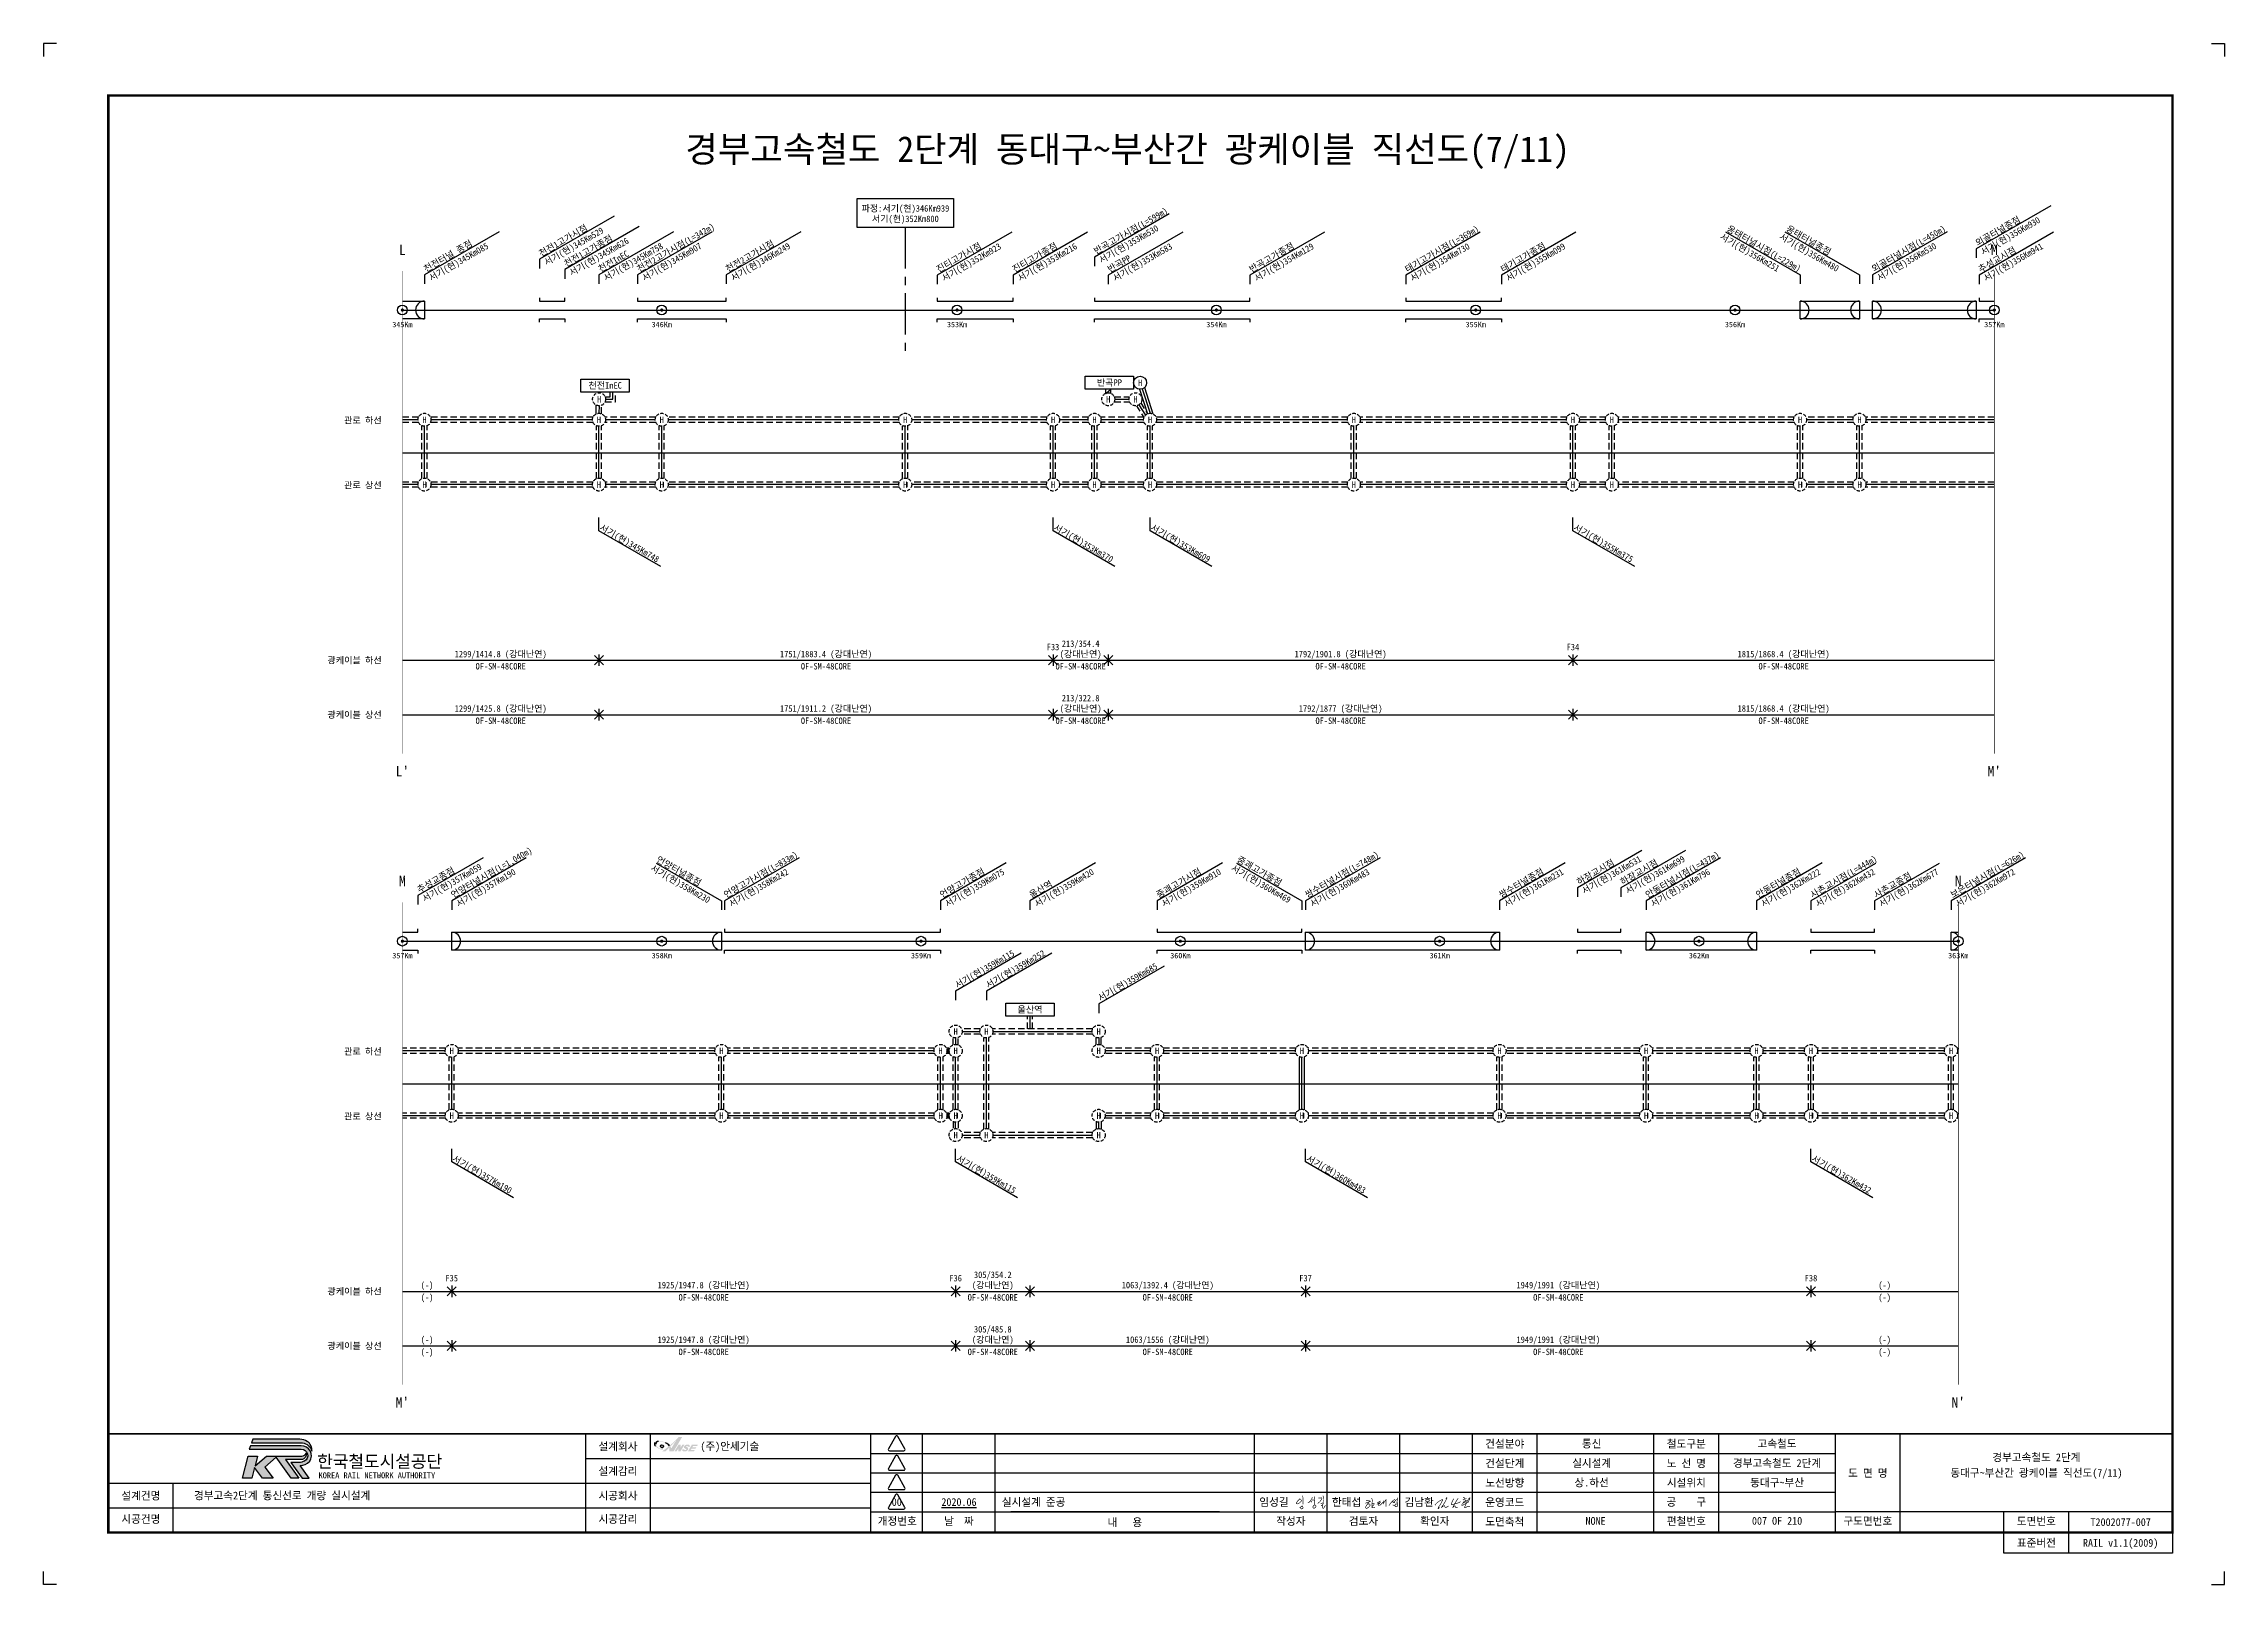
# Paper-space layout '7' of a CAD drawing. Extents: x 0 to 841, y 0 to 594.
# The model-space entities are those that its viewports show. They can reach past a viewport. Long polylines and large blocks are cut down to what shows.
import ezdxf
from ezdxf.enums import TextEntityAlignment as Align

# ---------------------------------------------------------------- set-up
doc = ezdxf.new("R2010")
doc.units = 0
doc.header["$MEASUREMENT"] = 0
doc.linetypes.add('CENTER', pattern=[50.800000000000004, 31.75, -6.35, 6.35, -6.35])
doc.linetypes.add('HIDDEN', pattern=[0.375, 0.25, -0.125])
for name, color, linetype in [('TN-CABL', 4, 'Continuous'), ('TN-MACL', 6, 'Continuous'), ('TN-MACT', 6, 'Continuous'), ('TN-TABL-LIN1', 4, 'Continuous'), ('TN-TABL-LIN2', 1, 'Continuous'), ('TN-TABL-TEX2', 3, 'Continuous'), ('TN-TEXT', 3, 'Continuous'), ('TT-CABL', 4, 'Continuous'), ('TT-LEAT', 3, 'Continuous'), ('TX-BORD', 7, 'Continuous'), ('TX-PAPR', 2, 'Continuous'), ('TZ-BASE', 253, 'Continuous'), ('TZ-CABL', 4, 'Continuous'), ('TZ-LEAL', 253, 'Continuous'), ('TZ-LINE', 1, 'Continuous')]:
    doc.layers.add(name, color=color, linetype=linetype)
doc.layers.add('TX-LINE', color=6, linetype='Continuous', plot=False)
doc.styles.add('KORAIL', font='GulimChe.ttf')
doc.styles.get("Standard").update_dxf_attribs({"font": 'GulimChe.ttf'})
doc.styles.add('TB_TEXT', font='GulimChe.ttf')
doc.styles.add('TB_WBTXT', font='GulimChe.ttf')
doc.styles.add('굴림체', font='GulimChe.ttf')
doc.linetypes.add('TRACKS', pattern='A,3.81,[130,ltypeshp.shx,S=6.35,R=0,X=0,Y=0],3.81', length=7.62)
doc.linetypes.add('ZIGZAG', pattern='A,0.0001,-0.2,[131,ltypeshp.shx,S=0.2,R=0,X=-0.2,Y=0],-0.4,[131,ltypeshp.shx,S=0.2,R=180,X=0.2,Y=0],-0.2', length=0.8001)

psp = doc.layouts.new('7')

msp = doc.modelspace()

# ---------------------------------------------------------------- texts
at = {"layer": 'TN-MACT'}
for s, p in [('L', (4889.374542000871, 453.2870065573392)), ('M', (5503.27454200087, 453.2870065573392)), ("L'", (4889.374542000871, 252.2870065573392)), ("M'", (5503.27454200087, 252.2870065573392)), ('M', (4889.374542000871, 209.9692256990915)), ('N', (5489.374542000871, 209.9692256990915)), ("M'", (4889.374542000871, 8.969225699091453)), ("N'", (5489.374542000871, 8.969225699091453))]:
    msp.add_text(s, height=4, dxfattribs=at).set_placement(p, align=Align.BOTTOM_CENTER)
at = {"layer": 'TN-TABL-LIN1', "linetype": 'HIDDEN', "ltscale": 5}
for p in [(5173.853285075895, 405.2563442430082), (4965.220944200359, 398.8767751801811), (5172.059655857891, 398.8767751801811)]:
    msp.add_text('H', height=2.5, rotation=359.9999999993324, dxfattribs=at).set_placement(p, align=Align.MIDDLE)
for p in [(5161.574542000871, 398.8767751801811), (4897.874542001076, 390.9931959617167), (4965.17454200087, 390.9931959617167), (4989.374542001138, 390.9931959617167), (5083.274542001138, 390.9931959617167), (5140.27454200087, 390.9931959617167), (5156.274542001138, 390.9931959617167), (5177.678395910905, 390.9931959617167), (5256.274542001138, 390.9931959617167), (5340.77454200087, 390.9931959617167), (5355.774542001138, 390.9931959617167), (5428.374542001076, 390.9931959617167), (5451.274542001078, 390.9931959617167), (4897.874542001076, 365.9931959617167), (4965.17454200087, 365.9931959617167), (4989.374542001138, 365.9931959617167), (5083.274542001138, 365.9931959617167), (5140.27454200087, 365.9931959617167), (5156.274542001138, 365.9931959617167), (5177.678395910905, 365.9931959617167), (5256.274542001138, 365.9931959617167), (5340.77454200087, 365.9931959617167), (5355.774542001138, 365.9931959617167), (5428.374542001076, 365.9931959617167), (5451.274542001078, 365.9931959617167), (5102.723189445793, 155.1433412482709), (5114.57454200087, 155.1433412482709), (5157.874542000871, 155.1433412482709), (4908.374542001076, 147.6754151034689), (5012.374542001076, 147.6754151034689), (5096.874542001136, 147.6754151034689), (5102.723189445793, 147.6754151034689), (5157.874542000871, 147.6754151034689), (5180.374542000871, 147.6754151034689), (5236.274542001076, 147.6754151034689), (5312.474542001077, 147.6754151034689), (5368.974542001077, 147.6754151034689), (5411.574542001077, 147.6754151034689), (5432.574542000871, 147.6754151034689), (5486.574542001077, 147.6754151034689), (4908.374542001076, 122.6754151034689), (5012.374542001076, 122.6754151034689), (5096.874542001136, 122.6754151034689), (5102.723189445793, 122.6754151034689), (5157.874542000871, 122.6754151034689), (5180.374542000871, 122.6754151034689), (5236.274542001076, 122.6754151034689), (5312.474542001077, 122.6754151034689), (5368.974542001077, 122.6754151034689), (5411.574542001077, 122.6754151034689), (5432.574542000871, 122.6754151034689), (5486.574542001077, 122.6754151034689), (5102.723189445793, 115.2074889586668), (5114.57454200087, 115.2074889586668), (5157.874542000871, 115.2074889586668)]:
    msp.add_text('H', height=2.5, dxfattribs=at).set_placement(p, align=Align.MIDDLE)
at = {"layer": 'TN-TABL-TEX2'}
for s, p in [('파정:서기(현)346Km939', (5083.334849097964, 472.3383360674166)), ('서기(현)352Km800', (5083.305949186348, 468.3098208833988))]:
    msp.add_text(s, height=2.5, dxfattribs=at).set_placement(p, align=Align.MIDDLE)
at = {"layer": 'TN-TEXT'}
for s, rotation, p in [('반곡고가시점(L=599m)', 30.00000000000117, (5156.890567404656, 454.6633525925645)), ('천전1고가시점', 30.00000000000117, (4942.890567404656, 453.7984378886732)), ('서기(현)345Km529', 30.00000000000117, (4944.890567404656, 450.3343362735353)), ('천전2고가시점(L=342m)', 30.00000000000117, (4980.690567404656, 447.7984378886732)), ('서기(현)353Km530', 30.00000000000117, (5158.890567404656, 451.1992509774266)), ('태기고가시점(L=369m)', 30.00000000000117, (5276.890567404656, 447.6633525925645)), ('서기(현)356Km251', 330.0000000000019, (5397.169860368664, 460.8400046427839)), ('옹태터널시점(L=229m)', 330.0000000000019, (5399.78519925917, 463.9488401838449)), ('서기(현)356Km480', 330.0000000000019, (5420.069860368663, 460.8400046427839)), ('옹태터널종점', 330.0000000000019, (5422.685199259169, 463.9488401838449)), ('외골터널시점(L=450m)', 30.00000000000117, (5456.890567404656, 447.7984378886732)), ('외골터널종점', 30.00000000000117, (5496.890567404656, 457.7984378886732)), ('서기(현)356Km930', 30.00000000000117, (5498.890567404656, 454.3343362735353)), ('천전터널 종점', 30.00000000000049, (4898.490567404655, 447.7984378886733)), ('서기(현)345Km085', 30.00000000000049, (4900.490567404655, 444.3343362735356)), ('천전1고가종점', 30.00000000000117, (4952.590567404655, 449.7984378886732)), ('서기(현)345Km626', 30.00000000000117, (4954.590567404655, 446.3343362735353)), ('천전InEC', 30.00000000000117, (4965.790567404656, 447.7984378886732)), ('서기(현)345Km758', 30.00000000000117, (4967.790567404656, 444.3343362735353)), ('서기(현)345Km907', 30.00000000000117, (4982.690567404656, 444.3343362735353)), ('천전2고가시점', 30.00000000000117, (5014.890567404656, 447.7984378886732)), ('서기(현)346Km249', 30.00000000000117, (5016.890567404656, 444.3343362735353)), ('진티고가시점', 30.00000000000117, (5096.190567404656, 447.6633525925645)), ('서기(현)352Km923', 30.00000000000117, (5098.190567404656, 444.1992509774266)), ('진티고가종점', 30.00000000000117, (5125.490567404657, 447.6633525925645)), ('서기(현)353Km216', 30.00000000000117, (5127.490567404657, 444.1992509774266)), ('반곡PP', 30.00000000000117, (5162.190567404657, 447.6633525925645)), ('서기(현)353Km583', 30.00000000000117, (5164.190567404657, 444.1992509774266)), ('반곡고가종점', 30.00000000000117, (5216.790567404656, 447.6633525925645)), ('서기(현)354Km129', 30.00000000000117, (5218.790567404656, 444.1992509774266)), ('서기(현)354Km730', 30.00000000000117, (5278.890567404656, 444.1992509774266)), ('태기고가종점', 30.00000000000117, (5313.790567404656, 447.6633525925645)), ('서기(현)355Km099', 30.00000000000117, (5315.790567404656, 444.1992509774266)), ('서기(현)356Km530', 30.00000000000117, (5458.890567404656, 444.3343362735353)), ('추성교시점', 30.00000000000117, (5497.990567404657, 447.6633525925645)), ('서기(현)356Km941', 30.00000000000117, (5499.990567404657, 444.1992509774266)), ('서기(현)345Km748', 330.0000000000027, (4965.130898619822, 348.7590840038268)), ('서기(현)353Km370', 330.0000000000027, (5140.230898619822, 348.7590840038268)), ('서기(현)353Km609', 330.0000000000027, (5177.634752529857, 348.7590840038268)), ('서기(현)355Km375', 330.0000000000027, (5340.730898619822, 348.7590840038268)), ('서기(현)357Km059', 30.00000000000117, (4897.890567404655, 205.0165554152875)), ('언양터널시점(L=1,040m)', 30.00000000000117, (4908.990567404655, 206.4806570304254)), ('서기(현)358Km230', 329.9999999999986, (4984.798068849988, 217.4274766411683)), ('언양터널종점', 329.9999999999986, (4987.015195664195, 220.7662200316757)), ('언양고가시점(L=833m)', 30.00000000000117, (5014.190567404656, 206.4806570304254)), ('서기(현)360Km469', 329.9999999999986, (5208.698068849988, 217.4274766411683)), ('중괘고가종점', 329.9999999999986, (5210.915195664194, 220.7662200316757)), ('쌍수터널시점(L=748m)', 30.00000000000117, (5238.290567404654, 206.4806570304254)), ('하장교시점', 30.00000000000117, (5343.090567404655, 211.4806570304254)), ('서기(현)361Km531', 30.00000000000117, (5345.090567404655, 208.0165554152875)), ('하장교시점', 30.00000000000117, (5359.890567404655, 211.4806570304254)), ('서기(현)361Km699', 30.00000000000117, (5361.890567404655, 208.0165554152875)), ('안동터널시점(L=437m)', 30.00000000000117, (5369.590567404655, 206.4806570304254)), ('사촌교시점(L=444m)', 30.00000000000117, (5433.190567404656, 206.4806570304254)), ('보은터널시점(L=626m)', 30.00000000000117, (5487.190567404656, 206.4806570304254)), ('추성교종점', 30.00000000000117, (4895.890567404655, 208.4806570304254)), ('서기(현)357Km190', 30.00000000000117, (4910.990567404655, 203.0165554152875)), ('서기(현)358Km242', 30.00000000000117, (5016.190567404656, 203.0165554152875)), ('언양고가종점', 30.00000000000117, (5097.490567404655, 206.4806570304254)), ('서기(현)359Km075', 30.00000000000117, (5099.490567404655, 203.0165554152875)), ('울산역', 30.00000000000117, (5131.990567404655, 206.4806570304254)), ('서기(현)359Km420', 30.00000000000117, (5133.990567404655, 203.0165554152875)), ('중괘고가시점', 30.00000000000117, (5180.990567404655, 206.4806570304254)), ('서기(현)359Km910', 30.00000000000117, (5182.990567404655, 203.0165554152875)), ('서기(현)360Km483', 30.00000000000117, (5240.290567404654, 203.0165554152875)), ('쌍수터널종점', 30.00000000000117, (5313.090567404655, 206.4806570304254)), ('서기(현)361Km231', 30.00000000000117, (5315.090567404655, 203.0165554152875)), ('서기(현)361Km796', 30.00000000000117, (5371.590567404655, 203.0165554152875)), ('안동터널종점', 30.00000000000117, (5412.190567404656, 206.4806570304254)), ('서기(현)362Km222', 30.00000000000117, (5414.190567404656, 203.0165554152875)), ('서기(현)362Km432', 30.00000000000117, (5435.190567404656, 203.0165554152875)), ('사촌교종점', 30.00000000000117, (5457.690567404656, 206.4806570304254)), ('서기(현)362Km677', 30.00000000000117, (5459.690567404656, 203.0165554152875)), ('서기(현)362Km972', 30.00000000000117, (5489.190567404656, 203.0165554152875)), ('서기(현)359Km115', 30.00000000000117, (5103.339214849577, 171.6851455584242)), ('서기(현)359Km252', 30.00000000000117, (5115.190567404656, 171.6851455584242)), ('서기(현)359Km685', 30.00000000000117, (5158.490567404655, 166.6851455584242)), ('서기(현)357Km190', 330.0000000000027, (4908.330898620027, 105.441303145579)), ('서기(현)359Km115', 330.0000000000027, (5102.679546064744, 105.441303145579)), ('서기(현)360Km483', 330.0000000000027, (5237.630898619821, 105.441303145579)), ('서기(현)362Km432', 330.0000000000027, (5432.530898619822, 105.441303145579))]:
    msp.add_text(s, height=2.5, rotation=rotation, dxfattribs=at).set_placement(p)
for s, height, p in [('345Km', 2.083333333333333, (4889.374542000871, 427.7152686455913)), ('346Km', 2.083333333333333, (4989.374542000871, 427.7152686455913)), ('353Km', 2.083333333333333, (5103.27454200087, 427.7152686455913)), ('354Km', 2.083333333333333, (5203.27454200087, 427.7152686455913)), ('355Km', 2.083333333333333, (5303.27454200087, 427.7152686455913)), ('356Km', 2.083333333333333, (5403.27454200087, 427.7152686455913)), ('357Km', 2.083333333333333, (5503.27454200087, 427.7152686455913)), ('천전InEC', 2.5, (4967.53885403098, 404.2326519003124)), ('반곡PP', 2.5, (5162.014658754108, 405.3228336047394)), ('357Km', 2.083333333333333, (4889.374542000871, 184.3974877873435)), ('358Km', 2.083333333333333, (4989.374542000871, 184.3974877873435)), ('359Km', 2.083333333333333, (5089.374542000869, 184.3974877873435)), ('360Km', 2.083333333333333, (5189.374542000871, 184.3974877873435)), ('361Km', 2.083333333333333, (5289.374542000871, 184.3974877873435)), ('362Km', 2.083333333333333, (5389.374542000871, 184.3974877873435)), ('363Km', 2.083333333333333, (5489.374542000871, 184.3974877873435)), ('울산역', 2.5, (5131.374542000885, 163.6190018615126))]:
    msp.add_text(s, height=height, dxfattribs=at).set_placement(p, align=Align.MIDDLE_CENTER)
for s, p in [('관로 하선', (4881.376897986494, 390.7870065573392)), ('관로 상선', (4881.376897986494, 365.7870065573392)), ('광케이블 하선', (4881.376897986494, 298.2870065573945)), ('광케이블 상선', (4881.376897986494, 277.2870065572441)), ('관로 하선', (4881.376897986493, 147.4692256990914)), ('관로 상선', (4881.376897986493, 122.4692256990914)), ('광케이블 하선', (4881.376897986493, 54.96922569914676)), ('광케이블 상선', (4881.376897986493, 33.96922569899635))]:
    msp.add_text(s, height=2.5, rotation=359.9999999983325, dxfattribs=at).set_placement(p, align=Align.MIDDLE_RIGHT)
at = {"layer": 'TN-TEXT', "style": '굴림체'}
for s, p in [('F33', (5140.27454200087, 303.3747620271955)), ('F34', (5340.77454200087, 303.3747620271955)), ('F35', (4908.374542000871, 60.05698116894774)), ('F36', (5102.723189445793, 60.05698116894774)), ('F37', (5237.67454200087, 60.05698116894774)), ('F38', (5432.574542000871, 60.05698116894774))]:
    msp.add_text(s, height=2.5, dxfattribs=at).set_placement(p, align=Align.MIDDLE_CENTER)
for s, p in [('213/354.4', (5150.92454200087, 305.9280943921789)), ('1299/1414.8 (강대난연)', (4927.27454200087, 301.9280243800043)), ('OF-SM-48CORE', (4927.27454200087, 297.2090136039791)), ('1751/1883.4 (강대난연)', (5052.72454200087, 301.9280243800043)), ('OF-SM-48CORE', (5052.72454200087, 297.2090136039791)), ('OF-SM-48CORE', (5150.92454200087, 297.2090136039791)), ('(강대난연)', (5150.92454200087, 301.9280943921789)), ('1792/1901.8 (강대난연)', (5251.174612013016, 301.9280243800043)), ('OF-SM-48CORE', (5251.174612013016, 297.2090136039791)), ('1815/1868.4 (강대난연)', (5422.024612013016, 301.9280243800043)), ('OF-SM-48CORE', (5422.024612013016, 297.2090136039791)), ('1299/1425.8 (강대난연)', (4927.274542000743, 280.9280243800043)), ('1751/1911.2 (강대난연)', (5052.724542000743, 280.9280243800043)), ('(강대난연)', (5150.92454200087, 280.9280943921789)), ('213/322.8', (5150.92454200087, 284.9280943921789)), ('1792/1877 (강대난연)', (5251.174612012888, 280.9280243800043)), ('1815/1868.4 (강대난연)', (5422.024612012889, 280.9280243800043)), ('OF-SM-48CORE', (4927.274542000743, 276.2090136039791)), ('OF-SM-48CORE', (5052.724542000743, 276.2090136039791)), ('OF-SM-48CORE', (5150.924542000743, 276.2090136039791)), ('OF-SM-48CORE', (5251.174612012888, 276.2090136039791)), ('OF-SM-48CORE', (5422.024612012889, 276.2090136039791)), ('(-)', (4898.874612013015, 58.61024352175656)), ('1925/1947.8 (강대난연)', (5005.549005747623, 58.61024352175656)), ('(강대난연)', (5117.048935735477, 58.61038354610564)), ('305/354.2', (5117.048935735477, 62.61038354610564)), ('1063/1392.4 (강대난연)', (5184.524612013016, 58.61031353393109)), ('1949/1991 (강대난연)', (5335.124682025162, 58.61024352175656)), ('(-)', (5460.974612013015, 58.61024352175656)), ('(-)', (4898.874612013015, 53.89123274573132)), ('OF-SM-48CORE', (5005.549005747623, 53.89123274573132)), ('OF-SM-48CORE', (5117.048935735477, 53.89130275790585)), ('OF-SM-48CORE', (5184.524612013016, 53.89130275790585)), ('OF-SM-48CORE', (5335.124682025162, 53.89123274573132)), ('(-)', (5460.974612013015, 53.89123274573132)), ('(-)', (4898.874612012888, 37.61024352175656)), ('1925/1947.8 (강대난연)', (5005.549005747495, 37.61024352175656)), ('(강대난연)', (5117.048935735348, 37.61038354610564)), ('305/485.8', (5117.048935735348, 41.61038354610564)), ('1063/1556 (강대난연)', (5184.524612012887, 37.61031353393109)), ('1949/1991 (강대난연)', (5335.124682025033, 37.61024352175656)), ('(-)', (5460.974612012888, 37.61024352175656)), ('(-)', (4898.874612012888, 32.89123274573132)), ('OF-SM-48CORE', (5005.549005747495, 32.89123274573132)), ('OF-SM-48CORE', (5117.048935735348, 32.89130275790585)), ('OF-SM-48CORE', (5184.524612012887, 32.89130275790585)), ('OF-SM-48CORE', (5335.124682025033, 32.89123274573132)), ('(-)', (5460.974612012888, 32.89123274573132))]:
    msp.add_text(s, height=2.5, dxfattribs=at).set_placement(p, align=Align.TOP_CENTER)

# ---------------------------------------------------------------- blocks, each defined once
blk = doc.blocks.new('CXGLOGO-UNIT-KRNA-COLOR')
h = blk.add_hatch(color=166)
edge = h.paths.add_edge_path()
edge.add_arc((15.28417689820614, 4.197971711554786), 10.03249121347428, 59.1949703415619, 87.69044676991336)
edge.add_line((15.68847017159848, 14.22231343046722), (-14.58077318344994, 14.22231343046721))
edge.add_line((-14.58077318344994, 14.22231343046721), (-15.38071509633542, 11.90443236177839))
edge.add_line((-15.38071509633542, 11.90443236177838), (17.29224835930017, 11.90443236177838))
edge.add_arc((16.40496972615716, 4.82896358839912), 7.130885059787258, 14.433821095270389, 82.85230065833838, ccw=False)
edge.add_arc((17.20694736578605, 7.54275202069023), 6.175229065316809, 351.2787629966358, 418.6250231312662)
h = blk.add_hatch(color=166)
edge = h.paths.add_edge_path()
edge.add_line((-17.61769675105171, 3.377942272720972), (-11.56956172773232, 3.377942272720972))
edge.add_line((-11.56956172773232, 3.377942272720972), (-13.06088283087658, -2.830666747647513))
edge.add_line((-13.06088283087658, -2.830666747647527), (-5.769980558596217, 3.377942272720958))
edge.add_line((-5.769980558596217, 3.377942272720972), (16.93123742055946, 3.377942272720972))
edge.add_arc((16.51030444220336, 6.725367535210978), 3.373787257700758, 277.1672263052953, 339.2535510486157)
edge.add_arc((16.45098397643309, 4.507891306077056), 3.373015256171217, -86.06112926190627, 17.64403893110699, ccw=False)
edge.add_line((16.68268356637617, 1.142843428500271), (6.409140098785116, 1.142843428500271))
edge.add_line((6.409140098785116, 1.142843428500271), (15.02566023076918, -10.69490487547505))
edge.add_line((15.02566023076918, -10.69490487547505), (10.13744184566804, -10.69490487547505))
edge.add_line((10.13744184566804, -10.69490487547505), (0.3610050754658971, 2.715690841901562))
edge.add_line((0.3610050754658971, 2.715690841901562), (-6.929897196814466, -3.65848103617185))
edge.add_line((-6.929897196814437, -3.65848103617185), (-1.378868870883991, -10.77768656953279))
edge.add_line((-1.37886887088402, -10.77768656953279), (-8.338366678238344, -10.77768656953279))
edge.add_line((-8.338366678238344, -10.77768656953279), (-13.4751389175226, -3.989607281991979))
edge.add_line((-13.4751389175226, -3.989607281991979), (-15.13216124215234, -10.77768656953279))
edge.add_line((-15.13216124215234, -10.77768656953279), (-21.18029626547153, -10.77768656953279))
edge.add_line((-21.18029626547153, -10.77768656953279), (-17.61769675105171, 3.377942272720972))
h = blk.add_hatch(color=46)
edge = h.paths.add_edge_path()
edge.add_arc((15.3626483023003, 5.48570984433232), 6.164693250607485, 269.17804811812107, 301.54981839904974, ccw=False)
edge.add_line((15.27421408495229, -0.6783490670739951), (9.806037380742026, -0.6783490670739951))
edge.add_line((9.806037380742026, -0.6783490670739951), (17.17979127474254, -10.77768656953279))
edge.add_line((17.17979127474254, -10.77768656953279), (21.73660418394024, -10.77768656953279))
edge.add_line((21.73660418394024, -10.77768656953279), (15.85417240406139, -2.747885053589869))
edge.add_arc((15.50069825419408, 6.106947076098479), 8.86188445081437, 272.2859642479671, 317.0311776740321)
edge.add_arc((16.77008453705079, 3.680403470492848), 6.344758436319061, 325.2804642959406, 452.1313992745275)
edge.add_line((16.53411436829055, 10.02077236312815), (-16.03079960796163, 10.02077236312815))
edge.add_line((-16.03079960796163, 10.02077236312815), (-16.80918251026026, 7.765359858336168))
edge.add_line((-16.80918251026026, 7.765359858336168), (16.59983295563342, 7.765359858336154))
edge.add_arc((16.75941961683799, 3.778496836779979), 3.990055720799702, -62.719327377700324, 92.29221905133511, ccw=False)
at = {"color": 166}
for points in [[(20.42199890129865, 12.81502834436029, 0.1249796640422548), (15.68847017159848, 14.22231343046724), (-14.58077318344996, 14.22231343046722), (-15.38071509633542, 11.9044323617784), (17.2922483593002, 11.9044323617784, -0.3077284353953781), (23.31077690880468, 6.606419323991801, 0.3026142877980904)], [(-17.61769675105171, 3.377942272720986), (-11.56956172773232, 3.377942272720986), (-13.06088283087658, -2.830666747647513), (-5.769980558596217, 3.377942272720986), (16.93123742055948, 3.377942272720986, 0.2777302179227986), (19.66532577266452, 5.530260483704993, -0.48614111596212), (16.6826835663762, 1.142843428500271), (6.409140098785088, 1.142843428500271), (15.0256602307692, -10.69490487547505), (10.13744184566806, -10.69490487547505), (0.3610050754658971, 2.715690841901576), (-6.929897196814466, -3.65848103617185), (-1.37886887088402, -10.77768656953279), (-8.338366678238344, -10.77768656953279), (-13.4751389175226, -3.989607281991979), (-15.13216124215234, -10.77768656953279), (-21.18029626547153, -10.77768656953279)]]:
    blk.add_lwpolyline(points, format="xyb", close=True, dxfattribs=at)
at = {"color": 46}
blk.add_lwpolyline([(18.58826075616648, 0.2322474459183752, -0.1421954075661556), (15.27421408495229, -0.6783490670739809), (9.806037380742026, -0.6783490670739809), (17.17979127474257, -10.77768656953279), (21.73660418394027, -10.77768656953279), (15.85417240406142, -2.747885053589869, 0.1977569199555539), (21.98515803812353, 0.06668405780308717, 0.6179196503906048), (16.53411436829057, 10.02077236312816), (-16.03079960796163, 10.02077236312816), (-16.80918251026026, 7.765359858336183), (16.59983295563345, 7.765359858336168, -0.8026676882342173)], format="xyb", close=True, dxfattribs=at)
blk = doc.blocks.new('CXGLOGO-KRNA-COLOR')
blk.add_blockref('CXGLOGO-UNIT-KRNA-COLOR', (0, 0))
at = {"color": 166, "style": 'KORAIL'}
for s, height, p in [('한국철도시설공단', 8, (26.79254854174661, -4.014001240246074)), ('KOREA RAIL NETWORK AUTHORITY', 3.75, (27.68298465443854, -10.84773395970956))]:
    blk.add_text(s, height=height, dxfattribs=at).set_placement(p)
blk = doc.blocks.new('TXBLKA1-KRNAH')
at = {"layer": 'TX-BORD'}
h = blk.add_hatch(color=5, dxfattribs=at)
h.paths.add_polyline_path([(241.4063994686259, 53.44357285287721, 0.09642523414859705), (239.8506934763151, 54.59052834021374, 0.1233003788176915), (237.0705790972156, 55.37087359688543, 0.1079585573176012), (236.1834424471365, 55.25226173167918, 0.1479744967632781), (235.6317904149444, 54.71303053627582, 0.1467707650542255), (235.6000173035824, 53.85809466932704, 0.1668668906340415), (235.9240033840709, 53.3198987341905, 0.0840022519223122), (237.2964639736071, 52.29423785892604, 0.1250036223900326), (238.5997891564666, 51.9782219609117, 0.3243163253186445), (238.8993024140427, 52.1639993076975, 0.1812316841994872), (238.7988334253286, 52.76569717236617, -0.1762058791554287), (238.4060635148327, 52.66266980407688, -0.165955170282396), (238.425063548072, 52.37462073958824, -0.236090646811862), (238.1064143325348, 52.2743474617775, -0.1631967750734685), (237.1969485109004, 52.59840986077869, -0.211158794338377), (236.1112304448902, 54.02851277376504, -0.492063391591903), (237.1475978824753, 55.14159694789325, -0.264031753096197), (241.0109672421808, 53.11843606192538, -0.02330173323123221), (238.5104170231068, 51.28037746509509), (239.7464833621825, 51.28037746509509, 0.0347521230900015), (241.2386960682733, 52.65495257782658, -0.03845698336544384), (241.2873555266186, 51.28037746509506), (242.9664766844477, 51.28037746509509), (246.2480438904029, 56.80359968731734), (244.8822547063401, 56.80359968731732, -0.03632676023315431)])
h.paths.add_polyline_path([(242.0833795161043, 52.45582058973039), (241.6632429330507, 53.15953497372085, 0.03885019715927752), (244.0622135564541, 55.69276929772922)], flags=16)
h = blk.add_hatch(color=3, dxfattribs=at)
h.paths.add_polyline_path([(244.7924766844477, 51.28037746509516), (245.6064766844477, 51.28037746509516), (247.1357930234035, 53.85437746509512), (246.3217930234036, 53.85437746509512), (245.6397930234035, 52.70649984469454), (245.6397930234036, 53.8543774650951), (244.8257930234035, 53.85437746509513), (243.2964766844477, 51.28037746509511), (244.1104766844476, 51.28037746509511), (244.7924766844477, 52.42825508549571)])
h.paths.add_polyline_path([(247.7250968136725, 51.85435631423226, -0.2067005137707306), (247.1989352585047, 51.8073780813753, -0.3160270247789446), (247.0559488362285, 51.95158075908114, -0.03122541720630437), (247.0592218421318, 52.07237746509513), (246.3630355579726, 52.07237746509513, 0.483425717641843), (246.5161218719088, 51.35490450600067, 0.2038381155352339), (248.0368760640848, 51.4274591764632, 0.0797617688049846), (248.4319833208896, 51.79609764116977, 0.1723780745963488), (248.5790747301409, 52.30251099870635, 0.2215943035447014), (248.2992423273413, 52.81134193875869, 0.03844888053770572), (247.8706275260423, 53.02247861766765, -0.563174447129383), (247.8875138162585, 53.33800498238254, -0.2767727358270014), (248.2936286718885, 53.37017261532333, -0.3126275340550531), (248.421069443198, 53.08437746509512), (249.2083052296988, 53.08437746509512, 0.143900912874409), (249.1699902753837, 53.4756539916308, 0.1692487514255952), (248.8265357881816, 53.82067536417077, 0.1192157251017893), (248.044155149257, 53.88662052032796, 0.1676214941509024), (247.2366198436389, 53.47253802661655, 0.258991357786227), (246.9426491228063, 52.73639125105757, 0.2082459506505788), (247.3039148058284, 52.43556169179829, -0.0226445698384808), (247.7370988649366, 52.19640682992101, -0.5881030024955343)])
h.paths.add_polyline_path([(249.5632536799511, 51.83037746509512), (249.8246752763538, 52.27037746509513), (251.3646752763537, 52.27037746509513), (251.7175944314973, 52.86437746509515), (250.1775944314974, 52.86437746509514), (250.4390160279001, 53.3043774650951), (251.9790160279002, 53.30437746509514), (252.3057930234035, 53.85437746509513), (249.9957930234035, 53.85437746509511), (248.4664766844477, 51.28037746509514), (250.7764766844476, 51.28037746509514), (251.103253679951, 51.83037746509517)])
h.paths.add_polyline_path([(239.0548122739692, 53.25414133625151, 1), (237.8668122739692, 53.25414133625151, 1)])
at = {"layer": 'Defpoints', "color": 1}
blk.add_line((836.0020000199921, 593.9999999999998), (840.9999999999999, 593.9999999999998), dxfattribs=at)
for points in [[(4.997999980007762, 593.9999999999997), (0, 593.9999999999997), (0, 589.0020000199917)], [(836.0020000199921, 593.9999999999998), (840.9999999999999, 593.9999999999998), (840.9999999999999, 589.0020000199918)], [(4.997999980007762, 0), (0, 0), (0, 4.99799998000799)], [(836.002000019992, 0), (841, 0), (841.0000000000005, 4.997999980008444)]]:
    blk.add_lwpolyline(points, dxfattribs=at)
at = {"layer": 'TX-BORD'}
for p, q in [((234, 19.99999999999951), (234, 57.99999999999968)), ((319, 50.49999999999934), (549.5, 50.49999999999855)), ((339, 19.99999999999923), (339, 57.99999999999974)), ((367, 19.99999999999911), (367, 57.99999999999974)), ((466.9999999999999, 20.0000000000004), (466.9999999999999, 57.99999999999875)), ((494.9999999999999, 20.00000000000028), (494.9999999999999, 57.99999999999852)), ((523, 20.0000000000004), (523, 57.99999999999847)), ((549.5, 50.49999999999855), (691, 50.49999999999812)), ((576, 20.00000000000031), (576, 57.99999999999849)), ((621, 20.00000000000118), (621, 57.99999999999839)), ((646, 20.0000000000001), (646, 57.99999999999828)), ((716, 19.9999999999979), (716.0000000000001, 57.99999999999795)), ((209, 48.49999999999962), (319, 48.49999999999928)), ((319, 42.99999999999934), (549.5, 42.99999999999855)), ((549.5, 42.99999999999855), (691, 42.99999999999812)), ((25, 39.00000000000006), (319, 38.99999999999928)), ((50, 19.99999999999988), (50, 38.99999999999997)), ((319, 35.49999999999934), (549.5, 35.49999999999855)), ((549.5, 35.49999999999855), (691, 35.49999999999812)), ((25, 29.50000000000006), (319, 29.49999999999928)), ((319, 27.99999999999934), (691, 27.99999999999812)), ((453.4999999999999, 27.99999999999879), (373, 27.99999999999919)), ((821, 27.99999999999812), (691, 27.99999999999812)), ((756, 19.99999999999791), (755.9999999999999, 27.99999999999812)), ((781, 11.99999999999773), (781, 27.99999999999812))]:
    blk.add_line(p, q, dxfattribs=at)
at = {"layer": 'TX-BORD', "const_width": 1}
blk.add_lwpolyline([(821, 19.99999999999773), (25, 20), (25, 573.9999999999997), (820.9999999999998, 573.9999999999997)], close=True, dxfattribs=at)
at = {"layer": 'TX-BORD'}
for points, const_width in [([(25.00000000000011, 58), (821, 57.99999999999773)], 0.5), ([(209, 19.99999999999974), (209, 57.99999999999968)], 0.5), ([(209, 19.99999999999972), (209, 57.99999999999966)], 0.5), ([(319, 19.99999999999927), (319, 57.99999999999813)], 0.5), ([(551, 20.00000000000139), (551, 57.99999999999861)], 0.5), ([(691, 20.00000000000011), (691, 57.99999999999807)], 0.5), ([(489.1600130389994, 32.46758681266878), (490.22769196775, 32.59938858090062)], 0.24), ([(510.0195796562228, 32.43315865535465), (511.2216600393266, 32.30293667485783), (511.2922693479622, 32.1668278932549), (511.28554090288, 31.9077124872286), (509.6835233896283, 31.24552475898876), (511.28554090288, 31.9077124872286), (511.9313286380223, 32.15023345217782), (511.28554090288, 31.9077124872286), (510.4537922597842, 30.86892563103505), (510.0597024275287, 30.24966009294681), (509.8647272572325, 29.8770235864249), (509.8215426190765, 29.6411571450257), (509.8543496174455, 29.47737607289842), (509.9407347756124, 29.37885643642278), (510.0658844703124, 29.34598316633331), (510.377553486029, 29.36010789451473), (511.0940902096072, 29.83769479681174), (511.3156183482955, 30.09114776199823), (511.5303164968819, 30.36699591331474), (511.5229972602684, 30.65601486439562), (511.4681617134057, 30.82777389541171), (511.3305045330214, 30.94984247781906), (511.0203729469538, 30.99492484767131), (510.4537922597842, 30.86892563103505)], 0.24), ([(511.9571233353812, 33.11841061813107), (512.3188559754868, 32.89579810447938), (512.3888763620682, 32.39646775563116), (512.3089045462767, 31.14291876892929), (512.2140114912289, 29.77130198520653), (512.2440207097343, 29.55730306202396), (512.3852654898242, 29.51809883752059), (512.6112857162404, 29.54776629821356), (512.9451608293314, 29.62201530189366), (513.4822841179124, 29.7620596115455)], 0.24), ([(512.3089045462767, 31.14291876892929), (512.9860430710444, 31.19640857273485), (513.1272884185106, 31.15720433349835), (513.0345209506017, 30.78055635050804), (512.2140114912289, 29.77130198520653)], 0.24), ([(514.3163578836425, 31.56858735552991), (514.586728285788, 31.64009160057004), (515.5028008936694, 32.11362721610429), (514.586728285788, 31.64009160057004), (514.6929858064879, 31.1923586798561), (514.1469815877547, 30.84663189918577), (514.6929858064879, 31.1923586798561), (515.4700917400646, 31.61060939486251), (514.7500344024163, 30.61502936078811), (514.9345663128912, 30.40738186147609), (515.1963537790617, 30.40058403105619), (515.6168203127538, 30.70376478082544), (516.6669987015013, 31.80201633296501), (516.6912952910376, 32.23327131185404), (516.6669987015013, 31.80201633296501), (516.6648054946926, 31.21313749912653), (517.6365254025742, 32.56863166660084), (517.6739970641008, 29.97634225010394)], 0.24), ([(521.0509741958283, 32.83161386854748), (519.7855918590473, 31.70268532271622), (518.8307215322681, 30.4296285236174), (519.7855918590473, 31.70268532271622), (520.4182830274381, 32.26714959563176), (520.3229954945118, 31.82479576568685), (520.4101467007035, 31.55040232489407), (520.6382713970792, 31.46074620867914), (520.9993470358123, 31.65023459590343), (520.9436001127857, 31.92381256224078), (522.0068294404413, 32.9323919349445), (522.0190515063767, 33.40306911795648), (522.0068294404413, 32.9323919349445), (521.9909521822854, 31.9175488922608), (521.9930006314049, 31.59303279171116), (521.6959443325215, 31.85194366627141), (521.9930006314049, 31.59303279171116), (522.084101500496, 31.06733983674239), (522.0642745863341, 30.30379657370164), (521.9726533908793, 30.0026459591204), (521.5831610857113, 29.92902749246278), (521.2914130121752, 29.98893583095195), (521.1293555373916, 30.20247512313478), (521.1724386815708, 30.6514177690894), (521.3588159383374, 30.97104128837343), (521.7684290609693, 31.01273765895757), (522.0824718926236, 31.00458291440314)], 0.24), ([(521.1508971094813, 30.42694644611208), (520.8733568052329, 30.42891997178446), (520.4675461101602, 30.53365677394813), (520.2829228318344, 30.68498252796176)], 0.24)]:
    blk.add_lwpolyline(points, dxfattribs=dict(at, const_width=const_width))
for points in [[(328.5826735850457, 57.05240101960221), (325.7768011598474, 52.19248741960226, 0.5773502691896272), (326.1665125915504, 51.51748741960226), (331.778257441947, 51.51748741960226, 0.5773502691896232), (332.16796887365, 52.19248741960226), (329.3620964484516, 57.05240101960221, 0.5773502691896242)], [(328.5826735850457, 49.55240101960221), (325.7768011598474, 44.69248741960226, 0.5773502691896272), (326.1665125915504, 44.01748741960226), (331.778257441947, 44.01748741960226, 0.5773502691896232), (332.16796887365, 44.69248741960226), (329.3620964484516, 49.55240101960221, 0.5773502691896242)], [(328.5826735850457, 42.05240101960221), (325.7768011598474, 37.19248741960226, 0.5773502691896272), (326.1665125915504, 36.51748741960226), (331.778257441947, 36.51748741960226, 0.5773502691896232), (332.16796887365, 37.19248741960226), (329.3620964484516, 42.05240101960221, 0.5773502691896242)], [(328.5826735850457, 34.5524010196022), (325.7768011598474, 29.69248741960226, 0.5773502691896272), (326.1665125915504, 29.01748741960226), (331.778257441947, 29.01748741960226, 0.5773502691896232), (332.16796887365, 29.69248741960226), (329.3620964484516, 34.5524010196022, 0.5773502691896242)]]:
    blk.add_lwpolyline(points, format="xyb", close=True, dxfattribs=at)
at = {"layer": 'TX-BORD', "const_width": 0.24}
for points in [[(485.567285710192, 34.23816660067875, -0.0315208250896126), (485.6352432469447, 32.1231589344341, 0.01545159354873661), (485.6352432469447, 30.85221385695056, 0.4889471790532753)], [(489.3008338347067, 33.60305291328195, -0.1169116306475773), (488.105782817671, 31.7167442588446, -0.2452755319851038), (487.5358354321506, 31.54526165202877, -2.571837146302994)], [(490.1523264123298, 33.8671961342554, -0.08927261928605283), (490.1170769467676, 31.67186217434339, 0.0689433395333102), (490.061778251975, 30.69346322219388, 0.261352815596447)], [(493.3164155472246, 34.21656804255619, -0.1022877787228727), (493.6023067715025, 33.42068805855636, -0.0802890052105026), (493.5954998333249, 33.06696361665927, 0.06676074427730172), (493.5750790187921, 32.62480805401915, -0.06277988218908334), (493.5342374255626, 31.55683231704655, 8.85417029970614)], [(547.4287145555815, 33.59059871948222, -0.1453477231865773), (547.8821668109332, 33.43211164973408, -0.3072246283789717), (547.954905116581, 33.23268257686982, -0.2126787621477938), (547.3756835712087, 32.49480513249635, -0.1136809964858682), (548.6240789315902, 33.0428295144224, -0.2665072785482806), (548.7411508151916, 33.00225239305391, -3.538723351215448)], [(484.5431941346402, 33.0880641900727, 0.07113350893930157), (483.1460291253061, 31.48428371282948, 0.3942135620219872), (483.2144370805152, 31.10048658874554, 0.2242607603461479), (483.5203546876157, 31.03778224794754, 0.1934384841540774), (484.9697578034828, 32.07516835464401, 0.5449831934072701), (484.6744032917641, 32.71826599349146, 0.0661455407702451), (484.0340821535663, 32.72479497367913, 27.19620828144033)], [(484.4053947816812, 29.84067552136606, 0.02121038023961067), (484.9843805523507, 29.12186194317388, 0.4093688916916354), (485.1375789838694, 29.10809021232273, -0.2118114242614196), (485.4934052928879, 29.20657070306955, 0.4163773721145751), (485.622868242828, 29.30329260849017, 0.1236428030984302), (485.5357840071902, 30.12197306158451, 0.5236310273086059), (485.2838641512782, 30.18738400302342, -0.07298348861113386), (484.5123838037691, 29.69812522186499, 0.005941047346892754)], [(488.5719707142399, 32.27186917162044, -0.1424383958817763), (489.0672829214311, 31.68334750603535, 5.949847471980058)], [(490.0497950649465, 30.53575144257893, 0.2351541737208142), (489.4948041222574, 29.90253390603441, 0.3458570438821519), (489.7025830199407, 29.40732779558467, 0.3067464627027267), (490.2024013395027, 29.45127606035172, 0.1030949943348976), (490.6340585366794, 29.98249932418489, 0.3955710434305414), (490.4877325877031, 30.49821213160635, 0.2429150864420287), (490.0497950649465, 30.53575144257893, 6.064712890599078)], [(491.5467722029546, 33.36415258397434, 0.1399758899503816), (491.8312078334587, 33.2638304953132, 0.0963550295286438), (492.6386547054079, 33.37036174893733, -0.2403214119864326), (492.8521811880868, 33.33843919864717, -0.3531911313863954), (492.931623681841, 33.05324214107854, -0.1573354964211856), (491.3278630192179, 31.22275924672431, -6.381378270864935)], [(492.462127067031, 31.10807719204455), (493.2185477046943, 31.39570334334478, -0.3751763844346677), (493.4524684473001, 31.30912382228014, -0.2662442579652043), (493.4484701693717, 31.12707074739104, -0.04221881482638937), (493.0661439045293, 30.59911773180915, -0.1599388506060752), (492.6282065251175, 30.33514123428698, -0.1716468978659413), (493.2019252739036, 30.37047473526302, -0.4580577727087703), (493.2928568454992, 30.17389456015418, 0.1593261034394191), (493.2271244123955, 29.57774027525748, 0.2277070299917411), (493.3891924765131, 29.36629259081277, 0.4079876222113941), (493.7313361037197, 29.47426588522606, -0.001483360995179626), (493.8934041678377, 29.77569130816914, 0.004185728219223644), (494.1419649915181, 30.24403319376085, -0.1004838167353817), (494.3284650132841, 30.4747327748051, -0.3462772570127932)], [(536.704647253515, 30.47575809198479, -0.3829011668533099), (536.6544238616606, 30.70942877412534, -0.125119935138151), (539.4035124403114, 32.69428475443408, -0.4742392211929056), (539.594606955572, 32.58758027954589, -0.04611297589722658), (537.9178262766653, 29.73134225902484, 0.1511126254243947), (537.7701553680381, 29.29024782838795, 0.5899101948395717), (537.8836722119279, 29.22404705202342, 0.09633819129865563), (538.3313992754141, 29.72184362504001, 2.196927439873245)], [(540.7295895474521, 33.09193777111808, -0.07138322352676257), (541.0491920127992, 33.41143348245159, -0.3469168754638275), (541.1559125424179, 33.40874946982318, -0.258278056485525), (541.1795679411581, 33.34817257261117, -0.07991812936488407), (541.0633379315389, 32.96250225786001, -0.04859613314150261), (539.0615061332904, 29.69249965372602, 0.9474271785166223), (539.1290428549656, 29.63556546594456, -0.0224371194952738), (540.0414609823745, 30.35867141586037, -0.3445845682797379), (540.2010581106322, 30.35254140647872, -0.122839821013551), (540.2458199508179, 30.29040408266486, 0.01134666789683998), (540.4327940074456, 29.85123779618325, 0.1946381539205256), (540.6026424585926, 29.68943912178633, 0.1894350663675422), (540.8967596755318, 29.68878376612302, 0.009403714098728472), (541.8418090140565, 30.24163245378078, 3.287275676767035)], [(543.8420960995625, 33.06709409687794, 0.03021207067528596), (542.8540497640583, 31.05758390290795, 0.5751126183441571), (543.0827442062273, 30.75504022528882, 0.04316752152514487), (545.9591369327879, 31.58069965371981, 0.2375944772726702), (546.3216115529408, 31.97891731352468, 1.260424628689875)], [(545.6059481643074, 33.10969677428137, 0.1508889298897837), (545.1274291014363, 32.65125699446706, 0.02528797990403029), (543.3746073913583, 29.60737589548124), (544.0703635234563, 30.22773812793379, -0.4483591503708001), (544.3286808184728, 30.15895767083767, 0.07381870202125924), (544.5916469825834, 29.67350856632093, 0.359456330508729), (544.9387346210531, 29.58973499949959, 0.03198204874911447), (545.261183399888, 29.77318505800183, 3.102048423349282)], [(547.5964313662249, 31.8548065230826, 0.2397596550344159), (547.5683102066182, 31.49645921924402, 0.3457956243630474), (547.6941090722333, 31.42565813903074, 0.1953520430237929), (548.6373186506487, 32.18055593017826, 0.3938884349755809), (548.5965903271918, 32.34665819022299, 0.2937835068685055), (548.3471721901808, 32.34875308635476, 0.09962314972719387), (547.4357401935519, 31.42699384799051, 0.02205006722789387), (546.9287504382116, 30.68954556062784, 0.3809882449081143), (546.9753792536186, 30.44186045064851, 0.1886603082873227), (547.0977179921463, 30.40618311146241), (549.2207640344812, 31.58799649530292, 0.1221544966629195), (549.4427630448322, 31.79524421172248), (550.0391969624475, 33.22404807348597, 0.3960413431797455), (549.9905372153855, 33.35720465120475, 0.2241416786671596), (549.8811996584081, 33.3599678702886, 0.07835829886526682), (549.0247029770882, 32.08246476858518), (547.9465664082077, 29.67098540017275, 0.4442851350739047), (547.9726422530986, 29.61192225250838), (548.2886424573538, 29.59731744336145, 0.1791850400184117), (548.5015872919281, 29.66515921829433), (549.1484853754121, 30.06549458472305, -0.1356156041427086), (549.3438448737991, 30.12264125254175), (550.0365688798648, 30.10626349708465)]]:
    blk.add_lwpolyline(points, format="xyb", dxfattribs=at)
at = {"layer": 'TX-BORD'}
blk.add_lwpolyline([(821, 19.99999999999773), (821, 11.99999999999773), (756, 11.99999999999773), (756, 19.9999999999979)], close=True, dxfattribs=at)
at = {"layer": 'TX-BORD', "color": 3}
blk.add_circle((238.4608122739692, 53.25414133625151), 0.593999999999997, dxfattribs=at)
at = {"layer": 'TX-BORD', "color": 5}
for centre, radius, start, end in [((237.0407774215004, 54.23260814373613), 1.4886403393355, 161.1721601774219, 194.5710813612148), ((236.5458838021515, 54.06087705755738), 0.9673593593343283, 192.1003579681142, 229.9942930882455), ((237.0580058580298, 54.18600285167751), 0.9597847714808813, 84.64387314626362, 189.4443139738101), ((237.6825041188555, 50.02110150023881), 5.057737313827633, 42.58477377381887, 64.61569817096493)]:
    blk.add_arc(centre, radius, start, end, dxfattribs=at)
at = {"layer": 'TX-BORD', "xscale": 0.6, "yscale": 0.6}
blk.add_blockref('CXGLOGO-KRNA-COLOR', (89.4110299700556, 47.41471794833096), dxfattribs=at)
at = {"layer": 'TX-BORD', "style": 'TB_TEXT'}
for s, p in [('설계회사', (221.5, 53.24999999999958)), ('건설분야', (563.5, 54.24999999999847)), ('철도구분', (633.5, 54.24999999999825)), ('설계감리', (221.5, 43.74999999999958)), ('건설단계', (563.5, 46.74999999999847)), ('노 선 명', (633.5, 46.74999999999836)), ('도 면 명', (703.5, 42.99999999999807)), ('설계건명', (37.5, 34.24999999999996)), ('시공회사', (221.5, 34.24999999999958)), ('노선방향', (563.5, 39.24999999999844)), ('시설위치', (633.5, 39.24999999999836)), ('시공건명', (37.5, 25.24999999999995)), ('시공감리', (221.5, 25.24999999999958)), ('개정번호', (329.2127044477675, 24.49999999999928)), ('날  짜', (353, 24.49999999999917)), ('내   용', (417, 23.99999999999896)), ('작성자', (480.9999999999999, 24.49999999999955)), ('검토자', (508.9999999999999, 24.49999999999943)), ('확인자', (536.5, 24.49999999999932)), ('운영코드', (563.5, 31.74999999999841)), ('도면축척', (563.5, 24.24999999999848)), ('공    구', (633.5, 31.74999999999834)), ('편철번호', (633.5, 24.4999999999992)), ('구도면번호', (703.5, 24.50757901944519)), ('도면번호', (768.5, 24.50757901944518))]:
    blk.add_text(s, height=3, dxfattribs=at).set_placement(p, align=Align.MIDDLE)
blk.add_text('표준버전', height=3, dxfattribs=at).set_placement((768.5, 15.99999999999778), align=Align.MIDDLE_CENTER)
at = {"layer": 'TX-BORD', "style": 'TB_TEXT', "flags": 1}
blk.add_attdef('TD_CLASSCODE', text='', height=3, dxfattribs=at).set_placement((25, 577.5412453576101), align=Align.MIDDLE_LEFT)
at = {"layer": 'TX-BORD'}
for tag, height, style, p in [('TB_MTITIL', 10, 'TB_WBTXT', (417.9999999999999, 553.3264135606181)), ('TB_STITL', 7, 'TB_WBTXT', (417.9999999999999, 538.3264135606181)), ('TR_RNUM4', 3, 'TB_TEXT', (329, 54.24999999999928)), ('TR_RDAT4', 3, 'TB_TEXT', (353.0000000000001, 54.24999999999917)), ('TD_FIELD', 3, 'TB_TEXT', (597, 54.24999999999835)), ('TD_RLCLASS', 3, 'TB_TEXT', (668.5, 54.24999999999814)), ('TD_DNAME_TOP', 3, 'TB_TEXT', (768.5, 48.98105525044199)), ('TR_RNUM3', 3, 'TB_TEXT', (329, 46.74999999999928)), ('TR_RDAT3', 3, 'TB_TEXT', (353.0000000000001, 46.74999999999923)), ('TD_CSTEP', 3, 'TB_TEXT', (597, 46.74999999999835)), ('TD_RLNAME', 3, 'TB_TEXT', (668.5, 46.7499999999982)), ('TD_DNAME_MAIN', 3, 'TB_TEXT', (768.5, 42.99999999999807)), ('TR_RNUM2', 3, 'TB_TEXT', (329, 39.24999999999928)), ('TR_RDAT2', 3, 'TB_TEXT', (353, 39.24999999999923)), ('TD_DIRCODE', 3, 'TB_TEXT', (597, 39.24999999999841)), ('TD_RLSECT', 3, 'TB_TEXT', (668.5, 39.2499999999982)), ('TD_DNAME_BOT', 3, 'TB_TEXT', (768.5, 36.98105525044199)), ('TR_RNUM1', 3, 'TB_TEXT', (329, 31.74999999999928)), ('TR_RDAT1', 3, 'TB_TEXT', (353, 31.74999999999923)), ('TD_SYSCODE', 3, 'TB_TEXT', (597, 31.74999999999839)), ('SCALE', 3, 'TB_TEXT', (598.5, 24.45421792919021)), ('TD_CSECT', 3, 'TB_TEXT', (668.5, 31.74999999999818)), ('TD_DWGNO', 3, 'TB_TEXT', (668.5, 24.49999999999915)), ('TD_DWGCODE_PREV', 3, 'TB_TEXT', (736, 23.99999999999801)), ('TD_DWGCODE', 3, 'TB_TEXT', (801, 23.99999999999793)), ('TD_VERSION', 3, 'TB_TEXT', (801, 15.99999999999778))]:
    blk.add_attdef(tag, text='', height=height, dxfattribs=dict(at, style=style)).set_placement(p, align=Align.MIDDLE_CENTER)
at = {"layer": 'TX-BORD', "style": 'TB_TEXT'}
for tag, p in [('TD_DCOMP', (253.2700311982203, 53.24999999999947)), ('TR_RCON4', (369.5197403258117, 54.24999999999894)), ('TR_DGN4', (468.8277370126343, 54.24999999999864)), ('TR_CHK4', (496.8277370126343, 54.24999999999852)), ('TR_APP4', (524.8277370126343, 54.24999999999841)), ('TD_DSCCOMP', (253.2700311982203, 43.74999999999941)), ('TR_RCON3', (369.5197403258117, 46.749999999999)), ('TR_DGN3', (468.8277370126343, 46.74999999999869)), ('TR_CHK3', (496.8277370126343, 46.74999999999858)), ('TR_APP3', (524.8277370126343, 46.74999999999847)), ('TD_DNAME', (58, 34.24999999999981)), ('TD_CCOMP', (253.2700311982203, 34.24999999999941)), ('TR_RCON2', (369.5197403258117, 39.249999999999)), ('TR_DGN2', (468.8277370126343, 39.24999999999869)), ('TR_CHK2', (496.8277370126343, 39.24999999999858)), ('TR_APP2', (524.8277370126343, 39.24999999999847)), ('TD_CNAME', (58, 25.14999999999979)), ('TD_CSCOMP', (253.2700311982203, 25.24999999999941)), ('TR_RCON1', (369.5197403258117, 31.749999999999)), ('TR_DGN1', (468.8277370126343, 31.74999999999869)), ('TR_CHK1', (496.8277370126343, 31.74999999999858)), ('TR_APP1', (524.8277370126343, 31.74999999999847))]:
    blk.add_attdef(tag, text='', height=3, dxfattribs=at).set_placement(p, align=Align.MIDDLE_LEFT)
blk = doc.blocks.new('XX')
at = {"layer": 'TN-TABL-LIN1'}
for points in [[(-1.767766952966383, 1.767766952966326), (1.767766952966383, -1.767766952966326)], [(1.767766952966383, 1.767766952966383), (-1.767766952966326, -1.767766952966326)]]:
    blk.add_lwpolyline(points, dxfattribs=at)

# ---------------------------------------------------------------- linework, layer by layer
at = {"layer": 'TN-CABL', "linetype": 'ZIGZAG', "ltscale": 3}
for p, q in [((4965.220944200359, 396.3767751801811), (4965.17454200087, 393.4931959617167)), ((4967.720944200359, 398.8767751801811), (4970.532491907137, 398.8767751801811)), ((4970.532491907137, 398.8767751801811), (4970.532491907146, 401.6661625385915)), ((5102.723189445793, 152.6433412482709), (5102.723189445793, 150.1754151034689)), ((5157.874542000871, 152.6433412482709), (5157.874542000871, 150.1754151034689)), ((5102.723189445793, 117.7074889586668), (5102.723189445793, 120.1754151034689)), ((5157.874542000871, 117.7074889586668), (5157.874542000871, 120.1754151034689))]:
    msp.add_line(p, q, dxfattribs=at)
at = {"layer": 'TN-CABL', "linetype": 'HIDDEN', "ltscale": 10}
for p, q in [((4967.512232047837, 397.8767751801811), (4971.532491907139, 397.8767751801811)), ((4969.532491907141, 399.8767751801811), (4969.532491907146, 401.6661625385946)), ((4971.532491907139, 397.8767751801811), (4971.532491907146, 401.6661625385883))]:
    msp.add_line(p, q, dxfattribs=at)
at = {"layer": 'TN-CABL', "linetype": 'ZIGZAG', "ltscale": 5}
for p, q in [((5131.374542000871, 161.0525124998105), (5131.374542000871, 156.1433412482709)), ((5105.223189445793, 155.1433412482709), (5112.07454200087, 155.1433412482709)), ((5117.07454200087, 155.1433412482709), (5155.374542000871, 155.1433412482709)), ((5105.223189445793, 115.2074889586668), (5112.07454200087, 115.2074889586668)), ((5117.07454200087, 115.2074889586668), (5155.374542000871, 115.2074889586668))]:
    msp.add_line(p, q, dxfattribs=at)
at = {"layer": 'TN-CABL', "linetype": 'ByBlock', "ltscale": 10, "flags": 128}
for points in [[(4942.27454200087, 437.9870065573393), (4942.27454200087, 436.7370065573393), (4951.974542000871, 436.7370065573393), (4951.974542000871, 437.9870065573393)], [(4980.074542000872, 437.9870065573393), (4980.074542000872, 436.7370065573393), (5014.27454200087, 436.7370065573393), (5014.27454200087, 437.9870065573393)], [(5095.574542000872, 437.9870065573393), (5095.574542000872, 436.7370065573393), (5124.874542000871, 436.7370065573393), (5124.874542000871, 437.9870065573393)], [(5156.27454200087, 437.9870065573393), (5156.27454200087, 436.7370065573393), (5216.17454200087, 436.7370065573393), (5216.17454200087, 437.9870065573393)], [(5276.27454200087, 437.9870065573393), (5276.27454200087, 436.7370065573393), (5313.17454200087, 436.7370065573393), (5313.17454200087, 437.9870065573393)], [(5497.374542000871, 437.9870065573393), (5497.374542000871, 436.7370065573393), (5503.27454200087, 436.7370065573393)], [(4889.374542000871, 436.7370065573393), (4897.874542000871, 436.7370065573393), (4897.874542000871, 429.8370065573392), (4889.374542000871, 429.8370065573392)], [(4942.27454200087, 428.5870065573393), (4942.27454200087, 429.8370065573393), (4951.974542000871, 429.8370065573393), (4951.974542000871, 428.5870065573393)], [(4980.074542000872, 428.5870065573393), (4980.074542000872, 429.8370065573393), (5014.27454200087, 429.8370065573393), (5014.27454200087, 428.5870065573393)], [(5095.574542000872, 428.5870065573393), (5095.574542000872, 429.8370065573393), (5124.874542000871, 429.8370065573393), (5124.874542000871, 428.5870065573393)], [(5156.27454200087, 428.5870065573393), (5156.27454200087, 429.8370065573393), (5216.17454200087, 429.8370065573393), (5216.17454200087, 428.5870065573393)], [(5276.27454200087, 428.5870065573393), (5276.27454200087, 429.8370065573393), (5313.17454200087, 429.8370065573393), (5313.17454200087, 428.5870065573393)], [(5497.374542000871, 428.5870065573393), (5497.374542000871, 429.8370065573393), (5503.27454200087, 429.8370065573393)], [(4889.374542000871, 193.4192256990915), (4895.27454200087, 193.4192256990915), (4895.27454200087, 194.6692256990915)], [(5013.57454200087, 194.6692256990915), (5013.57454200087, 193.4192256990915), (5096.874542000871, 193.4192256990915), (5096.874542000871, 194.6692256990915)], [(5180.374542000871, 194.6692256990915), (5180.374542000871, 193.4192256990915), (5236.27454200087, 193.4192256990915), (5236.27454200087, 194.6692256990915)], [(5342.474542000869, 194.6692256990915), (5342.474542000869, 193.4192256990915), (5359.27454200087, 193.4192256990915), (5359.27454200087, 194.6692256990915)], [(5432.57454200087, 194.6692256990915), (5432.57454200087, 193.4192256990915), (5457.07454200087, 193.4192256990915), (5457.07454200087, 194.6692256990915)], [(4889.374542000871, 186.5192256990915), (4895.27454200087, 186.5192256990915), (4895.27454200087, 185.2692256990915)], [(5013.57454200087, 185.2692256990915), (5013.57454200087, 186.5192256990915), (5096.874542000871, 186.5192256990915), (5096.874542000871, 185.2692256990915)], [(5180.374542000871, 185.2692256990915), (5180.374542000871, 186.5192256990915), (5236.27454200087, 186.5192256990915), (5236.27454200087, 185.2692256990915)], [(5342.474542000869, 185.2692256990915), (5342.474542000869, 186.5192256990915), (5359.27454200087, 186.5192256990915), (5359.27454200087, 185.2692256990915)], [(5432.57454200087, 185.2692256990915), (5432.57454200087, 186.5192256990915), (5457.07454200087, 186.5192256990915), (5457.07454200087, 185.2692256990915)], [(5489.374542000871, 186.5192256990914), (5486.57454200087, 186.5192256990914), (5486.57454200087, 193.4192256990915), (5489.374542000871, 193.4192256990915)]]:
    msp.add_lwpolyline(points, dxfattribs=at)
for points in [[(5428.374542000871, 436.7370065573393), (5451.27454200087, 436.7370065573393), (5451.27454200087, 429.8370065573392), (5428.374542000871, 429.8370065573392)], [(5456.27454200087, 436.7370065573393), (5496.27454200087, 436.7370065573393), (5496.27454200087, 429.8370065573392), (5456.27454200087, 429.8370065573392)], [(4908.374542000871, 193.4192256990915), (5012.374542000871, 193.4192256990915), (5012.374542000871, 186.5192256990914), (4908.374542000871, 186.5192256990914)], [(5237.67454200087, 193.4192256990915), (5312.474542000869, 193.4192256990915), (5312.474542000869, 186.5192256990914), (5237.67454200087, 186.5192256990914)], [(5368.974542000869, 193.4192256990915), (5411.57454200087, 193.4192256990915), (5411.57454200087, 186.5192256990914), (5368.974542000869, 186.5192256990914)]]:
    msp.add_lwpolyline(points, close=True, dxfattribs=at)
at = {"layer": 'TN-CABL', "linetype": 'HIDDEN', "ltscale": 10, "flags": 128}
for points in [[(4966.134317518336, 393.28480743194), (4966.134317518336, 396.5495989552232)], [(5160.574542000878, 401.1680630276621), (5160.574542000883, 402.7563442430418)], [(5160.574542000878, 401.1680630276621), (5162.574542000883, 402.7563442430355)], [(5162.574542000878, 401.1680630276559), (5162.574542000883, 402.7563442430355)], [(5163.865829848349, 399.8767751801811), (5169.768368010413, 399.8767751801811)], [(5163.865829848349, 397.8767751801811), (5169.768368010413, 397.8767751801811)], [(5172.430833346263, 396.4044832734423), (5175.315309581943, 391.809175742023)], [(5174.124770918409, 397.4677685134761), (5176.735502125261, 393.3085687846097)], [(4895.5832541536, 391.9931959617167), (4889.374542000871, 391.9931959617167)], [(4895.374542001076, 390.9931959617167), (4889.374542000871, 390.9931959617167)], [(4895.5832541536, 389.9931959617167), (4889.374542000871, 389.9931959617167)], [(4896.874542001078, 368.2844838091946), (4896.874542001078, 388.7019081142387)], [(4898.874542001078, 368.2844838091945), (4898.874542001078, 388.7019081142388)], [(4962.883254153394, 391.9931959617167), (4900.165829848554, 391.9931959617167)], [(4962.883254153394, 389.9931959617167), (4900.165829848554, 389.9931959617167)], [(4962.67454200087, 390.9931959617167), (4900.374542001076, 390.9931959617167)], [(4964.17454200087, 368.2844838091946), (4964.17454200087, 388.7019081142387)], [(4966.17454200087, 368.2844838091945), (4966.17454200087, 388.7019081142388)], [(4987.08325415366, 391.9931959617167), (4967.465829848348, 391.9931959617167)], [(4987.08325415366, 389.9931959617167), (4967.465829848348, 389.9931959617167)], [(4986.874542001138, 390.9931959617167), (4967.67454200087, 390.9931959617167)], [(4988.374542001138, 368.2844838091946), (4988.374542001138, 388.7019081142387)], [(4990.374542001138, 368.2844838091945), (4990.374542001138, 388.7019081142388)], [(5080.98325415366, 391.9931959617167), (4991.665829848616, 391.9931959617167)], [(5080.98325415366, 389.9931959617167), (4991.665829848616, 389.9931959617167)], [(5080.774542001138, 390.9931959617167), (4991.874542001138, 390.9931959617167)], [(5082.274542001138, 368.2844838091946), (5082.274542001138, 388.7019081142387)], [(5084.274542001138, 368.2844838091945), (5084.274542001138, 388.7019081142388)], [(5137.983254153392, 391.9931959617167), (5085.565829848616, 391.9931959617167)], [(5137.983254153392, 389.9931959617167), (5085.565829848616, 389.9931959617167)], [(5137.77454200087, 390.9931959617167), (5085.774542001138, 390.9931959617167)], [(5139.27454200087, 368.2844838091946), (5139.27454200087, 388.7019081142387)], [(5141.27454200087, 368.2844838091945), (5141.27454200087, 388.7019081142388)], [(5153.98325415366, 391.9931959617167), (5142.565829848349, 391.9931959617167)], [(5153.98325415366, 389.9931959617167), (5142.565829848349, 389.9931959617167)], [(5153.774542001138, 390.9931959617167), (5142.77454200087, 390.9931959617167)], [(5155.274542001138, 368.2844838091946), (5155.274542001138, 388.7019081142387)], [(5157.274542001138, 368.2844838091945), (5157.274542001138, 388.7019081142388)], [(5175.387108063427, 391.9931959617167), (5158.565829848616, 391.9931959617167)], [(5175.387108063427, 389.9931959617167), (5158.565829848616, 389.9931959617167)], [(5175.178395910905, 390.9931959617167), (5158.774542001138, 390.9931959617167)], [(5176.678395910905, 368.2844838091946), (5176.678395910905, 388.7019081142387)], [(5178.678395910905, 368.2844838091945), (5178.678395910905, 388.7019081142388)], [(5253.98325415366, 391.9931959617167), (5179.969683758383, 391.9931959617167)], [(5253.98325415366, 389.9931959617167), (5179.969683758383, 389.9931959617167)], [(5253.774542001138, 390.9931959617167), (5180.178395910905, 390.9931959617167)], [(5255.274542001138, 368.2844838091946), (5255.274542001138, 388.7019081142387)], [(5257.274542001138, 368.2844838091945), (5257.274542001138, 388.7019081142388)], [(5338.483254153392, 391.9931959617167), (5258.565829848616, 391.9931959617167)], [(5338.483254153392, 389.9931959617167), (5258.565829848616, 389.9931959617167)], [(5338.27454200087, 390.9931959617167), (5258.774542001138, 390.9931959617167)], [(5339.77454200087, 368.2844838091946), (5339.77454200087, 388.7019081142387)], [(5341.77454200087, 368.2844838091945), (5341.77454200087, 388.7019081142388)], [(5353.48325415366, 391.9931959617167), (5343.065829848349, 391.9931959617167)], [(5353.48325415366, 389.9931959617167), (5343.065829848349, 389.9931959617167)], [(5353.274542001138, 390.9931959617167), (5343.27454200087, 390.9931959617167)], [(5354.774542001138, 368.2844838091946), (5354.774542001138, 388.7019081142387)], [(5356.774542001138, 368.2844838091945), (5356.774542001138, 388.7019081142388)], [(5426.0832541536, 391.9931959617167), (5358.065829848616, 391.9931959617167)], [(5426.0832541536, 389.9931959617167), (5358.065829848616, 389.9931959617167)], [(5425.874542001076, 390.9931959617167), (5358.274542001138, 390.9931959617167)], [(5427.374542001076, 368.2844838091946), (5427.374542001076, 388.7019081142387)], [(5429.374542001076, 368.2844838091945), (5429.374542001076, 388.7019081142388)], [(5448.9832541536, 391.9931959617167), (5430.665829848554, 391.9931959617167)], [(5448.9832541536, 389.9931959617167), (5430.665829848554, 389.9931959617167)], [(5448.774542001078, 390.9931959617167), (5430.874542001076, 390.9931959617167)], [(5450.274542001078, 368.2844838091946), (5450.274542001078, 388.7019081142387)], [(5452.274542001078, 368.2844838091945), (5452.274542001078, 388.7019081142388)], [(5503.27454200087, 391.9931959617167), (5453.565829848554, 391.9931959617167)], [(5503.27454200087, 389.9931959617167), (5453.565829848554, 389.9931959617167)], [(5503.27454200087, 390.9931959617167), (5453.774542001076, 390.9931959617167)], [(4895.5832541536, 366.9931959617167), (4889.374542000871, 366.9931959617167)], [(4895.374542001076, 365.9931959617167), (4889.374542000871, 365.9931959617167)], [(4895.5832541536, 364.9931959617167), (4889.374542000871, 364.9931959617167)], [(4962.883254153394, 366.9931959617167), (4900.165829848554, 366.9931959617167)], [(4962.883254153394, 364.9931959617167), (4900.165829848554, 364.9931959617167)], [(4962.67454200087, 365.9931959617167), (4900.374542001076, 365.9931959617167)], [(4987.08325415366, 366.9931959617167), (4967.465829848348, 366.9931959617167)], [(4987.08325415366, 364.9931959617167), (4967.465829848348, 364.9931959617167)], [(4986.874542001138, 365.9931959617167), (4967.67454200087, 365.9931959617167)], [(5080.98325415366, 366.9931959617167), (4991.665829848616, 366.9931959617167)], [(5080.98325415366, 364.9931959617167), (4991.665829848616, 364.9931959617167)], [(5080.774542001138, 365.9931959617167), (4991.874542001138, 365.9931959617167)], [(5137.983254153392, 366.9931959617167), (5085.565829848616, 366.9931959617167)], [(5137.983254153392, 364.9931959617167), (5085.565829848616, 364.9931959617167)], [(5137.77454200087, 365.9931959617167), (5085.774542001138, 365.9931959617167)], [(5153.98325415366, 366.9931959617167), (5142.565829848349, 366.9931959617167)], [(5153.98325415366, 364.9931959617167), (5142.565829848349, 364.9931959617167)], [(5153.774542001138, 365.9931959617167), (5142.77454200087, 365.9931959617167)], [(5175.387108063427, 366.9931959617167), (5158.565829848616, 366.9931959617167)], [(5175.387108063427, 364.9931959617167), (5158.565829848616, 364.9931959617167)], [(5175.178395910905, 365.9931959617167), (5158.774542001138, 365.9931959617167)], [(5253.98325415366, 366.9931959617167), (5179.969683758383, 366.9931959617167)], [(5253.98325415366, 364.9931959617167), (5179.969683758383, 364.9931959617167)], [(5253.774542001138, 365.9931959617167), (5180.178395910905, 365.9931959617167)], [(5338.483254153392, 366.9931959617167), (5258.565829848616, 366.9931959617167)], [(5338.483254153392, 364.9931959617167), (5258.565829848616, 364.9931959617167)], [(5338.27454200087, 365.9931959617167), (5258.774542001138, 365.9931959617167)], [(5353.48325415366, 366.9931959617167), (5343.065829848349, 366.9931959617167)], [(5353.48325415366, 364.9931959617167), (5343.065829848349, 364.9931959617167)], [(5353.274542001138, 365.9931959617167), (5343.27454200087, 365.9931959617167)], [(5426.0832541536, 366.9931959617167), (5358.065829848616, 366.9931959617167)], [(5426.0832541536, 364.9931959617167), (5358.065829848616, 364.9931959617167)], [(5425.874542001076, 365.9931959617167), (5358.274542001138, 365.9931959617167)], [(5448.9832541536, 366.9931959617167), (5430.665829848554, 366.9931959617167)], [(5448.9832541536, 364.9931959617167), (5430.665829848554, 364.9931959617167)], [(5448.774542001078, 365.9931959617167), (5430.874542001076, 365.9931959617167)], [(5503.27454200087, 366.9931959617167), (5453.565829848554, 366.9931959617167)], [(5503.27454200087, 364.9931959617167), (5453.565829848554, 364.9931959617167)], [(5503.27454200087, 365.9931959617167), (5453.774542001076, 365.9931959617167)], [(5130.374542000871, 156.1433412482709), (5130.374542000871, 161.0525124998105)], [(5132.374542000871, 156.1433412482709), (5132.374542000871, 161.0525124998105)], [(5101.723189445793, 149.9667029509468), (5101.723189445793, 152.852053400793)], [(5103.723189445793, 149.9667029509468), (5103.723189445793, 152.852053400793)], [(5112.283254153392, 156.1433412482709), (5105.014477293271, 156.1433412482709)], [(5112.283254153392, 154.1433412482709), (5105.014477293271, 154.1433412482709)], [(5113.57454200087, 117.4987768061448), (5113.57454200087, 152.852053400793)], [(5115.57454200087, 117.4987768061447), (5115.57454200087, 152.8520534007931)], [(5155.583254153393, 156.1433412482709), (5116.865829848348, 156.1433412482709)], [(5155.583254153393, 154.1433412482709), (5116.865829848348, 154.1433412482709)], [(4906.083254153598, 148.6754151034689), (4889.374542000871, 148.6754151034689)], [(4905.874542001076, 147.6754151034689), (4889.374542000871, 147.6754151034689)], [(4906.083254153598, 146.6754151034689), (4889.374542000871, 146.6754151034689)], [(4907.374542001076, 124.9667029509469), (4907.374542001076, 145.3841272559909)], [(4909.374542001076, 124.9667029509467), (4909.374542001076, 145.384127255991)], [(5010.083254153598, 148.6754151034689), (4910.665829848554, 148.6754151034689)], [(5010.083254153598, 146.6754151034689), (4910.665829848554, 146.6754151034689)], [(5009.874542001076, 147.6754151034689), (4910.874542001076, 147.6754151034689)], [(5011.374542001076, 124.9667029509469), (5011.374542001076, 145.3841272559909)], [(5013.374542001076, 124.9667029509467), (5013.374542001076, 145.384127255991)], [(5094.583254153658, 148.6754151034689), (5014.665829848554, 148.6754151034689)], [(5094.583254153658, 146.6754151034689), (5014.665829848554, 146.6754151034689)], [(5094.374542001136, 147.6754151034689), (5014.874542001076, 147.6754151034689)], [(5095.874542001136, 124.9667029509469), (5095.874542001136, 145.3841272559909)], [(5097.874542001136, 124.9667029509467), (5097.874542001136, 145.384127255991)], [(5100.223189445793, 148.6754151034689), (5099.165829848615, 148.6754151034689)], [(5100.223189445793, 146.6754151034689), (5099.165829848615, 146.6754151034689)], [(5100.223189445793, 147.6754151034689), (5099.374542001136, 147.6754151034689)], [(5101.723189445793, 124.9667029509469), (5101.723189445793, 145.3841272559909)], [(5103.723189445793, 124.9667029509467), (5103.723189445793, 145.384127255991)], [(5178.083254153393, 148.6754151034689), (5160.165829848347, 148.6754151034689)], [(5178.083254153393, 146.6754151034689), (5160.165829848347, 146.6754151034689)], [(5177.874542000871, 147.6754151034689), (5160.374542000871, 147.6754151034689)], [(5179.374542000871, 124.9667029509469), (5179.374542000871, 145.3841272559909)], [(5181.374542000871, 124.9667029509467), (5181.374542000871, 145.384127255991)], [(5233.983254153598, 148.6754151034689), (5182.665829848347, 148.6754151034689)], [(5233.983254153598, 146.6754151034689), (5182.665829848347, 146.6754151034689)], [(5233.774542001076, 147.6754151034689), (5182.874542000871, 147.6754151034689)], [(5310.183254153599, 148.6754151034689), (5238.565829848554, 148.6754151034689)], [(5310.183254153599, 146.6754151034689), (5238.565829848554, 146.6754151034689)], [(5309.974542001077, 147.6754151034689), (5238.774542001076, 147.6754151034689)], [(5311.474542001077, 124.9667029509469), (5311.474542001077, 145.3841272559909)], [(5313.474542001077, 124.9667029509467), (5313.474542001077, 145.384127255991)], [(5366.683254153599, 148.6754151034689), (5314.765829848555, 148.6754151034689)], [(5366.683254153599, 146.6754151034689), (5314.765829848555, 146.6754151034689)], [(5366.474542001077, 147.6754151034689), (5314.974542001077, 147.6754151034689)], [(5367.974542001077, 124.9667029509469), (5367.974542001077, 145.3841272559909)], [(5369.974542001077, 124.9667029509467), (5369.974542001077, 145.384127255991)], [(5409.283254153599, 148.6754151034689), (5371.265829848555, 148.6754151034689)], [(5409.283254153599, 146.6754151034689), (5371.265829848555, 146.6754151034689)], [(5409.074542001077, 147.6754151034689), (5371.474542001077, 147.6754151034689)], [(5410.574542001077, 124.9667029509469), (5410.574542001077, 145.3841272559909)], [(5412.574542001077, 124.9667029509467), (5412.574542001077, 145.384127255991)], [(5430.283254153393, 148.6754151034689), (5413.865829848553, 148.6754151034689)], [(5430.283254153393, 146.6754151034689), (5413.865829848553, 146.6754151034689)], [(5430.074542000871, 147.6754151034689), (5414.074542001077, 147.6754151034689)], [(5431.574542000871, 124.9667029509469), (5431.574542000871, 145.3841272559909)], [(5433.574542000871, 124.9667029509467), (5433.574542000871, 145.384127255991)], [(5484.283254153599, 148.6754151034689), (5434.865829848349, 148.6754151034689)], [(5484.283254153599, 146.6754151034689), (5434.865829848349, 146.6754151034689)], [(5484.074542001077, 147.6754151034689), (5435.074542000871, 147.6754151034689)], [(5485.574542001077, 124.9667029509469), (5485.574542001077, 145.3841272559909)], [(5487.574542001077, 124.9667029509467), (5487.574542001077, 145.384127255991)], [(5489.374542000871, 148.6754151034689), (5488.865829848555, 148.6754151034689)], [(5489.374542000871, 146.6754151034689), (5488.865829848555, 146.6754151034689)], [(5489.374542000871, 147.6754151034689), (5489.074542001077, 147.6754151034689)], [(4906.083254153598, 123.6754151034689), (4889.374542000871, 123.6754151034689)], [(4905.874542001076, 122.6754151034689), (4889.374542000871, 122.6754151034689)], [(4906.083254153598, 121.6754151034689), (4889.374542000871, 121.6754151034689)], [(5010.083254153598, 123.6754151034689), (4910.665829848554, 123.6754151034689)], [(5010.083254153598, 121.6754151034689), (4910.665829848554, 121.6754151034689)], [(5009.874542001076, 122.6754151034689), (4910.874542001076, 122.6754151034689)], [(5094.583254153658, 123.6754151034689), (5014.665829848554, 123.6754151034689)], [(5094.583254153658, 121.6754151034689), (5014.665829848554, 121.6754151034689)], [(5094.374542001136, 122.6754151034689), (5014.874542001076, 122.6754151034689)], [(5100.223189445793, 123.6754151034689), (5099.165829848615, 123.6754151034689)], [(5100.223189445793, 121.6754151034689), (5099.165829848615, 121.6754151034689)], [(5100.223189445793, 122.6754151034689), (5099.374542001136, 122.6754151034689)], [(5101.723189445793, 120.384127255991), (5101.723189445793, 117.4987768061447)], [(5103.723189445793, 120.384127255991), (5103.723189445793, 117.4987768061447)], [(5178.083254153393, 123.6754151034689), (5160.165829848347, 123.6754151034689)], [(5178.083254153393, 121.6754151034689), (5160.165829848347, 121.6754151034689)], [(5177.874542000871, 122.6754151034689), (5160.374542000871, 122.6754151034689)], [(5233.983254153598, 123.6754151034689), (5182.665829848347, 123.6754151034689)], [(5233.983254153598, 121.6754151034689), (5182.665829848347, 121.6754151034689)], [(5233.774542001076, 122.6754151034689), (5182.874542000871, 122.6754151034689)], [(5310.183254153599, 123.6754151034689), (5238.565829848554, 123.6754151034689)], [(5310.183254153599, 121.6754151034689), (5238.565829848554, 121.6754151034689)], [(5309.974542001077, 122.6754151034689), (5238.774542001076, 122.6754151034689)], [(5366.683254153599, 123.6754151034689), (5314.765829848555, 123.6754151034689)], [(5366.683254153599, 121.6754151034689), (5314.765829848555, 121.6754151034689)], [(5366.474542001077, 122.6754151034689), (5314.974542001077, 122.6754151034689)], [(5409.283254153599, 123.6754151034689), (5371.265829848555, 123.6754151034689)], [(5409.283254153599, 121.6754151034689), (5371.265829848555, 121.6754151034689)], [(5409.074542001077, 122.6754151034689), (5371.474542001077, 122.6754151034689)], [(5430.283254153393, 123.6754151034689), (5413.865829848553, 123.6754151034689)], [(5430.283254153393, 121.6754151034689), (5413.865829848553, 121.6754151034689)], [(5430.074542000871, 122.6754151034689), (5414.074542001077, 122.6754151034689)], [(5484.283254153599, 123.6754151034689), (5434.865829848349, 123.6754151034689)], [(5484.283254153599, 121.6754151034689), (5434.865829848349, 121.6754151034689)], [(5484.074542001077, 122.6754151034689), (5435.074542000871, 122.6754151034689)], [(5489.374542000871, 123.6754151034689), (5488.865829848555, 123.6754151034689)], [(5489.374542000871, 121.6754151034689), (5488.865829848555, 121.6754151034689)], [(5489.374542000871, 122.6754151034689), (5489.074542001077, 122.6754151034689)], [(5112.283254153392, 116.2074889586668), (5105.014477293271, 116.2074889586668)], [(5112.283254153392, 114.2074889586668), (5105.014477293271, 114.2074889586668)], [(5155.583254153393, 116.2074889586668), (5116.865829848348, 116.2074889586668)], [(5155.583254153393, 114.2074889586668), (5116.865829848348, 114.2074889586668)]]:
    msp.add_lwpolyline(points, dxfattribs=at)
at = {"layer": 'TN-CABL', "linetype": 'ZIGZAG', "ltscale": 5}
for points in [[(5164.074542000871, 398.8767751801811), (5169.559655857891, 398.8767751801811)], [(5173.388762407933, 396.7593532149995), (5175.903222238977, 392.7535250316623)], [(5174.626381873138, 402.878883130373), (5177.678395910905, 393.4931959617167)], [(4895.374542001076, 390.9931959617167), (4889.374542000871, 390.9931959617167)], [(4897.874542001078, 368.4931959617167), (4897.874542001078, 388.4931959617167)], [(4962.67454200087, 390.9931959617167), (4900.374542001076, 390.9931959617167)], [(4965.17454200087, 368.4931959617167), (4965.17454200087, 388.4931959617167)], [(4986.874542001138, 390.9931959617167), (4967.67454200087, 390.9931959617167)], [(4989.374542001138, 368.4931959617167), (4989.374542001138, 388.4931959617167)], [(5080.774542001138, 390.9931959617167), (4991.874542001138, 390.9931959617167)], [(5083.274542001138, 368.4931959617167), (5083.274542001138, 388.4931959617167)], [(5137.77454200087, 390.9931959617167), (5085.774542001138, 390.9931959617167)], [(5140.27454200087, 368.4931959617167), (5140.27454200087, 388.4931959617167)], [(5153.774542001138, 390.9931959617167), (5142.77454200087, 390.9931959617167)], [(5156.274542001138, 368.4931959617167), (5156.274542001138, 388.4931959617167)], [(5175.178395910905, 390.9931959617167), (5158.774542001138, 390.9931959617167)], [(5177.678395910905, 368.4931959617167), (5177.678395910905, 388.4931959617167)], [(5253.774542001138, 390.9931959617167), (5180.178395910905, 390.9931959617167)], [(5256.274542001138, 368.4931959617167), (5256.274542001138, 388.4931959617167)], [(5338.27454200087, 390.9931959617167), (5258.774542001138, 390.9931959617167)], [(5340.77454200087, 368.4931959617167), (5340.77454200087, 388.4931959617167)], [(5353.274542001138, 390.9931959617167), (5343.27454200087, 390.9931959617167)], [(5355.774542001138, 368.4931959617167), (5355.774542001138, 388.4931959617167)], [(5425.874542001076, 390.9931959617167), (5358.274542001138, 390.9931959617167)], [(5428.374542001076, 368.4931959617167), (5428.374542001076, 388.4931959617167)], [(5448.774542001078, 390.9931959617167), (5430.874542001076, 390.9931959617167)], [(5451.274542001078, 368.4931959617167), (5451.274542001078, 388.4931959617167)], [(5503.27454200087, 390.9931959617167), (5453.774542001076, 390.9931959617167)], [(4895.374542001076, 365.9931959617167), (4889.374542000871, 365.9931959617167)], [(4962.67454200087, 365.9931959617167), (4900.374542001076, 365.9931959617167)], [(4986.874542001138, 365.9931959617167), (4967.67454200087, 365.9931959617167)], [(5080.774542001138, 365.9931959617167), (4991.874542001138, 365.9931959617167)], [(5137.77454200087, 365.9931959617167), (5085.774542001138, 365.9931959617167)], [(5153.774542001138, 365.9931959617167), (5142.77454200087, 365.9931959617167)], [(5175.178395910905, 365.9931959617167), (5158.774542001138, 365.9931959617167)], [(5253.774542001138, 365.9931959617167), (5180.178395910905, 365.9931959617167)], [(5338.27454200087, 365.9931959617167), (5258.774542001138, 365.9931959617167)], [(5353.274542001138, 365.9931959617167), (5343.27454200087, 365.9931959617167)], [(5425.874542001076, 365.9931959617167), (5358.274542001138, 365.9931959617167)], [(5448.774542001078, 365.9931959617167), (5430.874542001076, 365.9931959617167)], [(5503.27454200087, 365.9931959617167), (5453.774542001076, 365.9931959617167)], [(5114.57454200087, 117.7074889586668), (5114.57454200087, 152.6433412482709)], [(4905.874542001076, 147.6754151034689), (4889.374542000871, 147.6754151034689)], [(4908.374542001076, 125.1754151034689), (4908.374542001076, 145.1754151034689)], [(5009.874542001076, 147.6754151034689), (4910.874542001076, 147.6754151034689)], [(5012.374542001076, 125.1754151034689), (5012.374542001076, 145.1754151034689)], [(5094.374542001136, 147.6754151034689), (5014.874542001076, 147.6754151034689)], [(5096.874542001136, 125.1754151034689), (5096.874542001136, 145.1754151034689)], [(5102.723189445793, 125.1754151034689), (5102.723189445793, 145.1754151034689)], [(5177.874542000871, 147.6754151034689), (5160.374542000871, 147.6754151034689)], [(5180.374542000871, 125.1754151034689), (5180.374542000871, 145.1754151034689)], [(5233.774542001076, 147.6754151034689), (5182.874542000871, 147.6754151034689)], [(5309.974542001077, 147.6754151034689), (5238.774542001076, 147.6754151034689)], [(5312.474542001077, 125.1754151034689), (5312.474542001077, 145.1754151034689)], [(5366.474542001077, 147.6754151034689), (5314.974542001077, 147.6754151034689)], [(5368.974542001077, 125.1754151034689), (5368.974542001077, 145.1754151034689)], [(5409.074542001077, 147.6754151034689), (5371.474542001077, 147.6754151034689)], [(5411.574542001077, 125.1754151034689), (5411.574542001077, 145.1754151034689)], [(5430.074542000871, 147.6754151034689), (5414.074542001077, 147.6754151034689)], [(5432.574542000871, 125.1754151034689), (5432.574542000871, 145.1754151034689)], [(5484.074542001077, 147.6754151034689), (5435.074542000871, 147.6754151034689)], [(5486.574542001077, 125.1754151034689), (5486.574542001077, 145.1754151034689)], [(4905.874542001076, 122.6754151034689), (4889.374542000871, 122.6754151034689)], [(5009.874542001076, 122.6754151034689), (4910.874542001076, 122.6754151034689)], [(5094.374542001136, 122.6754151034689), (5014.874542001076, 122.6754151034689)], [(5177.874542000871, 122.6754151034689), (5160.374542000871, 122.6754151034689)], [(5233.774542001076, 122.6754151034689), (5182.874542000871, 122.6754151034689)], [(5309.974542001077, 122.6754151034689), (5238.774542001076, 122.6754151034689)], [(5366.474542001077, 122.6754151034689), (5314.974542001077, 122.6754151034689)], [(5409.074542001077, 122.6754151034689), (5371.474542001077, 122.6754151034689)], [(5430.074542000871, 122.6754151034689), (5414.074542001077, 122.6754151034689)], [(5484.074542001077, 122.6754151034689), (5435.074542000871, 122.6754151034689)]]:
    msp.add_lwpolyline(points, dxfattribs=at)
at = {"layer": 'TN-CABL', "ltscale": 10, "flags": 128}
for points in [[(5173.610855549419, 402.768126422018), (5176.692708517089, 393.2906772699484)], [(5175.512824439527, 403.3866038598122), (5178.819574575412, 393.2175410913389)]]:
    msp.add_lwpolyline(points, dxfattribs=at)
at = {"layer": 'TN-CABL', "linetype": 'ByBlock', "ltscale": 10}
for centre, start, end in [((4897.874542000871, 433.2870065573392), 90, 270), ((5428.374542000871, 433.2870065573392), 270, 90), ((5451.27454200087, 433.2870065573392), 90, 270), ((5456.27454200087, 433.2870065573392), 270, 90), ((5496.27454200087, 433.2870065573392), 90, 270), ((4908.374542000871, 189.9692256990915), 270, 90), ((5012.374542000871, 189.9692256990915), 90, 270), ((5237.67454200087, 189.9692256990915), 270, 90), ((5312.474542000869, 189.9692256990915), 90, 270), ((5368.974542000869, 189.9692256990915), 270, 90), ((5411.57454200087, 189.9692256990915), 90, 270), ((5486.57454200087, 189.9692256990915), 35.74801694025511, 90), ((5486.57454200087, 189.9692256990915), 270, 324.2519830597449)]:
    msp.add_arc(centre, 3.450000000000045, start, end, dxfattribs=at)
at = {"layer": 'TN-MACL', "linetype": 'CENTER', "ltscale": 0.8, "const_width": 0.2}
for points in [[(4889.374542000871, 448.2870065573392), (4889.374542000871, 262.2870065573392)], [(5503.27454200087, 448.2870065573392), (5503.27454200087, 262.2870065573392)], [(4889.374542000871, 204.9692256990915), (4889.374542000871, 18.96922569909145)], [(5489.374542000871, 204.9692256990915), (5489.374542000871, 18.96922569909145)]]:
    msp.add_lwpolyline(points, dxfattribs=at)
at = {"layer": 'TN-TABL-LIN1', "ltscale": 5}
msp.add_circle((5173.853285075895, 405.2563442430082), 2.5, dxfattribs=at)
at = {"layer": 'TN-TABL-LIN1', "linetype": 'HIDDEN', "ltscale": 5}
for centre in [(4965.220944200359, 398.8767751801811), (5161.574542000871, 398.8767751801811), (5172.059655857891, 398.8767751801811), (4897.874542001076, 390.9931959617167), (4965.17454200087, 390.9931959617167), (4989.374542001138, 390.9931959617167), (5083.274542001138, 390.9931959617167), (5140.27454200087, 390.9931959617167), (5156.274542001138, 390.9931959617167), (5177.678395910905, 390.9931959617167), (5256.274542001138, 390.9931959617167), (5340.77454200087, 390.9931959617167), (5355.774542001138, 390.9931959617167), (5428.374542001076, 390.9931959617167), (5451.274542001078, 390.9931959617167), (4897.874542001076, 365.9931959617167), (4965.17454200087, 365.9931959617167), (4989.374542001138, 365.9931959617167), (5083.274542001138, 365.9931959617167), (5140.27454200087, 365.9931959617167), (5156.274542001138, 365.9931959617167), (5177.678395910905, 365.9931959617167), (5256.274542001138, 365.9931959617167), (5340.77454200087, 365.9931959617167), (5355.774542001138, 365.9931959617167), (5428.374542001076, 365.9931959617167), (5451.274542001078, 365.9931959617167), (5102.723189445793, 155.1433412482709), (5114.57454200087, 155.1433412482709), (5157.874542000871, 155.1433412482709), (4908.374542001076, 147.6754151034689), (5012.374542001076, 147.6754151034689), (5096.874542001136, 147.6754151034689), (5102.723189445793, 147.6754151034689), (5157.874542000871, 147.6754151034689), (5180.374542000871, 147.6754151034689), (5236.274542001076, 147.6754151034689), (5312.474542001077, 147.6754151034689), (5368.974542001077, 147.6754151034689), (5411.574542001077, 147.6754151034689), (5432.574542000871, 147.6754151034689), (5486.574542001077, 147.6754151034689), (4908.374542001076, 122.6754151034689), (5012.374542001076, 122.6754151034689), (5096.874542001136, 122.6754151034689), (5102.723189445793, 122.6754151034689), (5157.874542000871, 122.6754151034689), (5180.374542000871, 122.6754151034689), (5236.274542001076, 122.6754151034689), (5312.474542001077, 122.6754151034689), (5368.974542001077, 122.6754151034689), (5411.574542001077, 122.6754151034689), (5432.574542000871, 122.6754151034689), (5486.574542001077, 122.6754151034689), (5102.723189445793, 115.2074889586668), (5114.57454200087, 115.2074889586668), (5157.874542000871, 115.2074889586668)]:
    msp.add_circle(centre, 2.5, dxfattribs=at)
at = {"layer": 'TN-TABL-LIN2'}
for points in [[(5525.029310184567, 473.4669983381238), (5496.27454200087, 456.8654251867812), (5496.27454200087, 453.3654251867812)], [(4926.629310184568, 463.4669983381238), (4897.874542000871, 446.8654251867812), (4897.874542000871, 443.3654251867812)], [(4971.029310184567, 469.4669983381238), (4942.27454200087, 452.8654251867812), (4942.27454200087, 449.3654251867812)], [(4980.729310184568, 465.4669983381238), (4951.974542000871, 448.8654251867812), (4951.974542000871, 445.3654251867812)], [(4993.929310184569, 463.4669983381238), (4965.17454200087, 446.8654251867812), (4965.17454200087, 443.3654251867812)], [(5008.829310184568, 463.4669983381238), (4980.074542000872, 446.8654251867812), (4980.074542000872, 443.3654251867812)], [(5043.029310184567, 463.4669983381238), (5014.27454200087, 446.8654251867812), (5014.27454200087, 443.3654251867812)], [(5124.329310184568, 463.3319130420152), (5095.574542000872, 446.7303398906726), (5095.574542000872, 443.2303398906726)], [(5153.629310184568, 463.3319130420152), (5124.874542000871, 446.7303398906726), (5124.874542000871, 443.2303398906726)], [(5185.029310184567, 470.3319130420152), (5156.27454200087, 453.7303398906726), (5156.27454200087, 450.2303398906726)], [(5190.329310184567, 463.3319130420152), (5161.574542000871, 446.7303398906726), (5161.574542000871, 443.2303398906726)], [(5244.929310184569, 463.3319130420152), (5216.17454200087, 446.7303398906726), (5216.17454200087, 443.2303398906726)], [(5305.029310184567, 463.3319130420152), (5276.27454200087, 446.7303398906726), (5276.27454200087, 443.2303398906726)], [(5341.929310184569, 463.3319130420152), (5313.17454200087, 446.7303398906726), (5313.17454200087, 443.2303398906726)], [(5399.619773817174, 463.4669983381238), (5428.374542000871, 446.8654251867812), (5428.374542000871, 443.3654251867812)], [(5422.519773817174, 463.4669983381238), (5451.27454200087, 446.8654251867812), (5451.27454200087, 443.3654251867812)], [(5485.029310184567, 463.4669983381238), (5456.27454200087, 446.8654251867812), (5456.27454200087, 443.3654251867812)], [(5526.129310184568, 463.3319130420152), (5497.374542000871, 446.7303398906726), (5497.374542000871, 443.2303398906726)], [(4989.030533422525, 334.3832731477631), (4965.17454200087, 348.1565362168403), (4965.17454200087, 353.2870065573392)], [(5164.130533422525, 334.3832731477631), (5140.27454200087, 348.1565362168403), (5140.27454200087, 353.2870065573392)], [(5201.53438733256, 334.3832731477631), (5177.678395910905, 348.1565362168403), (5177.678395910905, 353.2870065573392)], [(5364.630533422525, 334.3832731477631), (5340.77454200087, 348.1565362168403), (5340.77454200087, 353.2870065573392)], [(4920.565208569429, 222.149217479876), (4895.27454200087, 207.5476443285335), (4895.27454200087, 204.0476443285335)], [(4937.129310184568, 222.149217479876), (4908.374542000871, 205.5476443285335), (4908.374542000871, 202.0476443285335)], [(4987.170153413375, 220.0994048642837), (5012.374542000871, 205.5476443285335), (5012.374542000871, 202.0476443285335)], [(5042.329310184567, 222.149217479876), (5013.57454200087, 205.5476443285335), (5013.57454200087, 202.0476443285335)], [(5122.16520856943, 220.149217479876), (5096.874542000871, 205.5476443285335), (5096.874542000871, 202.0476443285335)], [(5156.66520856943, 220.149217479876), (5131.374542000871, 205.5476443285335), (5131.374542000871, 202.0476443285335)], [(5205.66520856943, 220.149217479876), (5180.374542000871, 205.5476443285335), (5180.374542000871, 202.0476443285335)], [(5211.070153413375, 220.0994048642837), (5236.27454200087, 205.5476443285335), (5236.27454200087, 202.0476443285335)], [(5266.429310184567, 222.149217479876), (5237.67454200087, 205.5476443285335), (5237.67454200087, 202.0476443285335)], [(5337.76520856943, 220.149217479876), (5312.474542000869, 205.5476443285335), (5312.474542000869, 202.0476443285335)], [(5367.350490676548, 224.9097799927831), (5342.474542000869, 210.5476443285335), (5342.474542000869, 207.0476443285335)], [(5384.150490676548, 224.9097799927831), (5359.27454200087, 210.5476443285335), (5359.27454200087, 207.0476443285335)], [(5397.729310184568, 222.149217479876), (5368.974542000869, 205.5476443285335), (5368.974542000869, 202.0476443285335)], [(5436.86520856943, 220.149217479876), (5411.57454200087, 205.5476443285335), (5411.57454200087, 202.0476443285335)], [(5457.450490676549, 219.9097799927831), (5432.57454200087, 205.5476443285335), (5432.57454200087, 202.0476443285335)], [(5481.950490676549, 219.9097799927831), (5457.07454200087, 205.5476443285335), (5457.07454200087, 202.0476443285335)], [(5515.329310184567, 222.149217479876), (5486.57454200087, 205.5476443285335), (5486.57454200087, 202.0476443285335)], [(5128.013856014351, 185.3537060078748), (5102.723189445793, 170.7521328565322), (5102.723189445793, 167.2521328565322)], [(5139.86520856943, 185.3537060078748), (5114.57454200087, 170.7521328565322), (5114.57454200087, 167.2521328565322)], [(5183.16520856943, 180.3537060078748), (5157.874542000871, 165.7521328565322), (5157.874542000871, 162.2521328565322)], [(4932.230533422729, 91.06549228951526), (4908.374542001076, 104.8387553585925), (4908.374542001076, 109.9692256990913)], [(5126.579180867446, 91.06549228951526), (5102.723189445793, 104.8387553585925), (5102.723189445793, 109.9692256990913)], [(5261.530533422523, 91.06549228951526), (5237.67454200087, 104.8387553585925), (5237.67454200087, 109.9692256990913)], [(5456.430533422524, 91.06549228951526), (5432.574542000871, 104.8387553585925), (5432.574542000871, 109.9692256990913)]]:
    msp.add_lwpolyline(points, dxfattribs=at)
at = {"layer": 'TN-TABL-LIN2', "const_width": 0.625}
for points in [[(4889.062042000871, 433.2870065573392, 1), (4889.687042000871, 433.2870065573392, 1)], [(4989.062042000871, 433.2870065573392, 1), (4989.687042000871, 433.2870065573392, 1)], [(5102.96204200087, 433.2870065573392, 1), (5103.58704200087, 433.2870065573392, 1)], [(5202.96204200087, 433.2870065573392, 1), (5203.58704200087, 433.2870065573392, 1)], [(5302.96204200087, 433.2870065573392, 1), (5303.58704200087, 433.2870065573392, 1)], [(5402.96204200087, 433.2870065573392, 1), (5403.58704200087, 433.2870065573392, 1)], [(5502.96204200087, 433.2870065573392, 1), (5503.58704200087, 433.2870065573392, 1)], [(4889.062042000871, 189.9692256990915, 1), (4889.687042000871, 189.9692256990915, 1)], [(4989.062042000871, 189.9692256990915, 1), (4989.687042000871, 189.9692256990915, 1)], [(5089.062042000869, 189.9692256990915, 1), (5089.687042000869, 189.9692256990915, 1)], [(5189.062042000871, 189.9692256990915, 1), (5189.687042000871, 189.9692256990915, 1)], [(5289.062042000871, 189.9692256990915, 1), (5289.687042000871, 189.9692256990915, 1)], [(5389.062042000871, 189.9692256990915, 1), (5389.687042000871, 189.9692256990915, 1)], [(5489.062042000871, 189.9692256990915, 1), (5489.687042000871, 189.9692256990915, 1)]]:
    msp.add_lwpolyline(points, format="xyb", close=True, dxfattribs=at)
at = {"layer": 'TN-TABL-LIN2'}
for points in [[(4958.200227709178, 406.6661625386394), (4976.877480352781, 406.6661625385811), (4976.877480352752, 401.6661625385811), (4958.200227709178, 401.6661625386394)], [(5152.676032432306, 407.7563442430664), (5171.353285075909, 407.7563442430082), (5171.35328507588, 402.7563442430082), (5152.676032432306, 402.7563442430664)], [(5122.035915679084, 166.0525124998396), (5140.713168322685, 166.0525124997814), (5140.713168322656, 161.0525124997814), (5122.035915679084, 161.0525124998396)]]:
    msp.add_lwpolyline(points, close=True, dxfattribs=at)
for centre in [(4889.374542000871, 433.2870065573392), (4989.374542000871, 433.2870065573392), (5103.27454200087, 433.2870065573392), (5203.27454200087, 433.2870065573392), (5303.27454200087, 433.2870065573392), (5403.27454200087, 433.2870065573392), (5503.27454200087, 433.2870065573392), (4889.374542000871, 189.9692256990915), (4989.374542000871, 189.9692256990915), (5089.374542000869, 189.9692256990915), (5189.374542000871, 189.9692256990915), (5289.374542000871, 189.9692256990915), (5389.374542000871, 189.9692256990915), (5489.374542000871, 189.9692256990915)]:
    msp.add_circle(centre, 1.875, dxfattribs=at)
at = {"layer": 'TT-CABL', "linetype": 'TRACKS', "ltscale": 0.2}
msp.add_lwpolyline([(5236.274542001076, 125.1754151034689), (5236.274542001076, 145.1754151034689)], dxfattribs=at)
at = {"layer": 'TT-LEAT', "ltscale": 0.5}
msp.add_lwpolyline([(5064.704021424424, 476.2316675546647), (5101.845062577318, 476.2316675546647), (5101.845062577318, 465.1510200276514), (5064.704021424424, 465.1510200276514)], close=True, dxfattribs=at)
at = {"layer": 'TT-LEAT', "linetype": 'CENTER', "ltscale": 0.5}
msp.add_lwpolyline([(5083.27454200087, 465.1510200276514), (5083.27454200087, 416.3331268176863)], dxfattribs=at)
at = {"layer": 'TX-BORD'}
for p, q in [((4965.17454200087, 300.5064126201927), (4965.17454200087, 296.0676004943692)), ((5140.27454200087, 300.5064126202509), (5140.27454200087, 296.0676004944274)), ((5161.574542000871, 300.5064126201927), (5161.574542000871, 296.0676004943692)), ((5340.77454200087, 300.5064126202509), (5340.77454200087, 296.0676004944274)), ((4965.17454200087, 279.5064126201927), (4965.17454200087, 275.0676004943692)), ((5140.27454200087, 279.5064126201927), (5140.27454200087, 275.0676004943692)), ((5161.574542000871, 279.5064126201927), (5161.574542000871, 275.0676004943692)), ((5340.77454200087, 279.5064126201927), (5340.77454200087, 275.0676004943692)), ((4908.374542000871, 57.18863176200313), (4908.374542000871, 52.74981963617967)), ((5102.723189445793, 57.18863176200313), (5102.723189445793, 52.74981963617967)), ((5131.374542000871, 57.18877178629398), (5131.374542000871, 52.74995966047052)), ((5237.67454200087, 57.18863176200313), (5237.67454200087, 52.74981963617967)), ((5432.574542000871, 57.18863176200313), (5432.574542000871, 52.74981963617967)), ((4908.374542000871, 36.18863176194492), (4908.374542000871, 31.74981963612146)), ((5102.723189445793, 36.18863176194492), (5102.723189445793, 31.74981963612146)), ((5131.374542000871, 36.18877178629398), (5131.374542000871, 31.74995966047052)), ((5237.67454200087, 36.18863176194492), (5237.67454200087, 31.74981963612146)), ((5432.574542000871, 36.18863176194492), (5432.574542000871, 31.74981963612146))]:
    msp.add_line(p, q, dxfattribs=at)
at = {"layer": 'TX-LINE'}
for points in [[(4889.374542000871, 298.2870065573392), (4965.17454200087, 298.2870065573392), (5140.27454200087, 298.2870065573392), (5161.574542000871, 298.2870065573392), (5340.774682025161, 298.2870065573392), (5503.27454200087, 298.2870065573392)], [(4889.374542000744, 277.2870065573392), (4965.174542000743, 277.2870065573392), (5140.274542000743, 277.2870065573392), (5161.574542000743, 277.2870065573392), (5340.774682025034, 277.2870065573392), (5503.274542000743, 277.2870065573392)], [(4889.374542000871, 54.9692256990914), (4908.374682025162, 54.9692256990914), (5102.723329470084, 54.9692256990914), (5131.374542000871, 54.96936572344046), (5237.674682025161, 54.9692256990914), (5432.574682025162, 54.9692256990914), (5489.374542000869, 54.9692256990914)], [(4889.374542000742, 33.9692256990914), (4908.374682025033, 33.9692256990914), (5102.723329469954, 33.9692256990914), (5131.374542000742, 33.96936572344046), (5237.674682025032, 33.9692256990914), (5432.574682025032, 33.9692256990914), (5489.37454200074, 33.9692256990914)]]:
    msp.add_lwpolyline(points, dxfattribs=at)
at = {"layer": 'TX-PAPR'}
msp.add_lwpolyline([(4776, 516.0000000000019), (5572, 516.0000000000019), (5572, 0), (4776, 0)], close=True, dxfattribs=at)
at = {"layer": 'TZ-BASE'}
for p, q in [((4889.374542000871, 378.2870065573392), (5503.27454200087, 378.2870065573392)), ((4889.374542000871, 134.9692256990914), (5489.374542000871, 134.9692256990914))]:
    msp.add_line(p, q, dxfattribs=at)
at = {"layer": 'TZ-CABL'}
msp.add_line((4967.512232047837, 399.8767751801811), (4969.532491907137, 399.8767751801811), dxfattribs=at)
for points in [[(4964.134317518336, 393.28480743194), (4964.134317518336, 396.6252773556398)], [(4898.434346708971, 366.9931959617167), (4898.434346708971, 364.9931959617167)], [(4989.934346709031, 366.9931959617167), (4989.934346709031, 364.9931959617167)], [(5083.834346709031, 366.9931959617167), (5083.834346709031, 364.9931959617167)], [(5428.934346708971, 366.9931959617167), (5428.934346708971, 364.9931959617167)], [(5451.834346708971, 366.9931959617167), (5451.834346708971, 364.9931959617167)], [(5155.374542000871, 155.2490154420014), (5155.376776406429, 155.2490154420014)], [(5156.874542000871, 149.9667029509468), (5156.874542000871, 152.852053400793)], [(5158.874542000871, 149.9667029509468), (5158.874542000871, 152.852053400793)], [(5160.372307595313, 155.2490154420014), (5160.374542000871, 155.2490154420014)], [(5100.238228587616, 147.4016094546519), (5100.145872614767, 146.6754151034689), (5099.871548892337, 148.6754151034689), (5099.52732185553, 146.6754151034689), (5099.342410842297, 147.2758861522923)], [(5100.400228690925, 148.6754151034689), (5100.385869509468, 148.5625089627966)], [(5489.120185924712, 146.6754151034689), (5489.018534000181, 147.1491992653267)], [(5489.374542000871, 148.6754151034689), (5489.120185924712, 146.6754151034689)], [(5097.434346709029, 123.6754151034689), (5097.434346709029, 121.6754151034689)], [(5100.238228587616, 122.4016094546519), (5100.145872614767, 121.6754151034689), (5099.871548892337, 123.6754151034689), (5099.52732185553, 121.6754151034689), (5099.342410842297, 122.2758861522923)], [(5100.400228690925, 123.6754151034689), (5100.385869509468, 123.5625089627966)], [(5103.282994153686, 123.6754151034689), (5103.282994153686, 121.6754151034689)], [(5156.874542000871, 120.384127255991), (5156.874542000871, 117.4987768061447)], [(5158.434346708764, 123.6754151034689), (5158.434346708764, 121.6754151034689)], [(5158.874542000871, 120.384127255991), (5158.874542000871, 117.4987768061447)], [(5180.934346708764, 123.6754151034689), (5180.934346708764, 121.6754151034689)], [(5236.834346708969, 123.6754151034689), (5236.834346708969, 121.6754151034689)], [(5313.03434670897, 123.6754151034689), (5313.03434670897, 121.6754151034689)], [(5369.53434670897, 123.6754151034689), (5369.53434670897, 121.6754151034689)], [(5412.13434670897, 123.6754151034689), (5412.13434670897, 121.6754151034689)], [(5433.134346708764, 123.6754151034689), (5433.134346708764, 121.6754151034689)], [(5489.120185924712, 121.6754151034689), (5489.018534000181, 122.1491992653267)], [(5489.374542000871, 123.6754151034689), (5489.120185924712, 121.6754151034689)]]:
    msp.add_lwpolyline(points, dxfattribs=at)
at = {"layer": 'TZ-CABL', "linetype": 'ByBlock'}
for points in [[(5235.274542001076, 124.9667029509468), (5235.274542001076, 145.1754151034689)], [(5237.274542001076, 124.9667029509468), (5237.274542001076, 145.1754151034689)]]:
    msp.add_lwpolyline(points, dxfattribs=at)
at = {"layer": 'TZ-LEAL'}
for points in [[(4889.374542000871, 298.2870065573392), (5503.27454200087, 298.2870065573392)], [(4889.374542000744, 277.2870065573392), (5503.27454200087, 277.2870065573392)], [(4889.374542000869, 54.9692256990914), (5489.374542000869, 54.9692256990914)], [(4889.374542000742, 33.9692256990914), (5489.374542000869, 33.9692256990914)]]:
    msp.add_lwpolyline(points, dxfattribs=at)
at = {"layer": 'TZ-LINE', "flags": 128}
for points in [[(4889.374542000871, 433.2870065573392), (5503.27454200087, 433.2870065573392)], [(4889.374542000871, 189.9692256990915), (5489.374542000871, 189.9692256990915)]]:
    msp.add_lwpolyline(points, dxfattribs=at)

# ---------------------------------------------------------------- block references
at = {"layer": 'TN-TABL-LIN1'}
for p in [(4965.174612013045, 298.2869365451646), (5140.274612013045, 298.2869365452228), (5161.574612013045, 298.2869365451646), (5340.774612013045, 298.2869365452228), (4965.174612013045, 277.2869365451646), (5140.274612013045, 277.2869365451646), (5161.574612013045, 277.2869365451646), (5340.774612013045, 277.2869365451646), (4908.374612013045, 54.96915568697506), (5102.723259457967, 54.96915568697506), (5131.374612013045, 54.96929571126591), (5237.674612013045, 54.96915568697506), (5432.574612013045, 54.96915568697506), (4908.374612013045, 33.96915568691685), (5102.723259457967, 33.96915568691685), (5131.374612013045, 33.96929571126591), (5237.674612013045, 33.96915568691685), (5432.574612013045, 33.96915568691685)]:
    msp.add_blockref('XX', p, dxfattribs=at)

msp.set_redraw_order([(e.dxf.handle, doc.entitydb.next_handle()) for e in msp.query("TEXT MTEXT ATTDEF DIMENSION ARC_DIMENSION")])  # texts and dimensions are drawn at this point

# ---------------------------------------------------------------- linework, layer by layer
at = {"layer": 'TX-PAPR'}
psp.add_lwpolyline([(25, 573.9999999999997), (821, 573.9999999999997), (821, 57.99999999999773), (25, 57.99999999999773)], close=True, dxfattribs=at)
psp.add_lwpolyline([(25, 573.9999999999997), (821, 573.9999999999997), (821, 57.99999999999773), (25, 57.99999999999773)], close=True, dxfattribs=at)

# ---------------------------------------------------------------- block references
at = {"layer": 'TX-BORD'}
ref = psp.add_blockref('TXBLKA1-KRNAH', (0, 0), dxfattribs=at)
ref.add_attrib('TB_MTITIL', '경부고속철도 2단계 동대구~부산간 광케이블 직선도(7/11)', dxfattribs={"height": 10, "style": 'TB_WBTXT'}).set_placement((417.9999999999999, 553.3264135606181), align=Align.MIDDLE_CENTER)
ref.add_attrib('TD_DCOMP', '(주)안세기술', dxfattribs={"height": 3, "style": 'TB_TEXT'}).set_placement((253.2700311982203, 53.24999999999947), align=Align.MIDDLE_LEFT)
ref.add_attrib('TR_RNUM1', '00', dxfattribs={"height": 3, "style": 'TB_TEXT'}).set_placement((329, 31.74999999999928), align=Align.MIDDLE_CENTER)
ref.add_attrib('TR_RDAT1', '%%U2020.06', dxfattribs={"height": 3, "style": 'TB_TEXT'}).set_placement((353, 31.74999999999923), align=Align.MIDDLE_CENTER)
ref.add_attrib('TR_RCON1', '실시설계 준공', dxfattribs={"height": 3, "style": 'TB_TEXT'}).set_placement((369.5197403258117, 31.749999999999), align=Align.MIDDLE_LEFT)
ref.add_attrib('TR_DGN1', '임성길', dxfattribs={"height": 3, "style": 'TB_TEXT'}).set_placement((468.8277370126343, 31.74999999999869), align=Align.MIDDLE_LEFT)
ref.add_attrib('TR_CHK1', '한태섭', dxfattribs={"height": 3, "style": 'TB_TEXT'}).set_placement((496.8277370126343, 31.74999999999858), align=Align.MIDDLE_LEFT)
ref.add_attrib('TR_APP1', '김남환', dxfattribs={"height": 3, "style": 'TB_TEXT'}).set_placement((524.8277370126343, 31.74999999999847), align=Align.MIDDLE_LEFT)
ref.add_attrib('TD_DWGNO', '007 OF 210', dxfattribs={"height": 3, "style": 'TB_TEXT'}).set_placement((668.5, 24.49999999999915), align=Align.MIDDLE_CENTER)
ref.add_attrib('TD_RLSECT', '동대구~부산', dxfattribs={"height": 3, "style": 'TB_TEXT'}).set_placement((668.5, 39.2499999999982), align=Align.MIDDLE_CENTER)
ref.add_attrib('TD_RLCLASS', '고속철도', dxfattribs={"height": 3, "style": 'TB_TEXT'}).set_placement((668.5, 54.24999999999814), align=Align.MIDDLE_CENTER)
ref.add_attrib('TD_RLNAME', '경부고속철도 2단계', dxfattribs={"height": 3, "style": 'TB_TEXT'}).set_placement((668.5, 46.7499999999982), align=Align.MIDDLE_CENTER)
ref.add_attrib('TD_DIRCODE', '상.하선', dxfattribs={"height": 3, "style": 'TB_TEXT'}).set_placement((597, 39.24999999999841), align=Align.MIDDLE_CENTER)
ref.add_attrib('TD_FIELD', '통신', dxfattribs={"height": 3, "style": 'TB_TEXT'}).set_placement((597, 54.24999999999835), align=Align.MIDDLE_CENTER)
ref.add_attrib('TD_CSTEP', '실시설계', dxfattribs={"height": 3, "style": 'TB_TEXT'}).set_placement((597, 46.74999999999835), align=Align.MIDDLE_CENTER)
ref.add_attrib('SCALE', 'NONE', dxfattribs={"height": 3, "style": 'TB_TEXT'}).set_placement((598.5, 24.45421792919021), align=Align.MIDDLE_CENTER)
ref.add_attrib('TD_DNAME', '경부고속2단계 통신선로 개량 실시설계', dxfattribs={"height": 3, "style": 'TB_TEXT'}).set_placement((58, 34.24999999999981), align=Align.MIDDLE_LEFT)
ref.add_attrib('TD_DNAME_TOP', '경부고속철도 2단계', dxfattribs={"height": 3, "style": 'TB_TEXT'}).set_placement((768.5, 48.98105525044199), align=Align.MIDDLE_CENTER)
ref.add_attrib('TD_DNAME_MAIN', '동대구~부산간 광케이블 직선도(7/11)', dxfattribs={"height": 3, "style": 'TB_TEXT'}).set_placement((768.5, 42.99999999999807), align=Align.MIDDLE_CENTER)
ref.add_attrib('TD_VERSION', 'RAIL v1.1(2009)', dxfattribs={"height": 3, "style": 'TB_TEXT'}).set_placement((801, 15.99999999999778), align=Align.MIDDLE_CENTER)
ref.add_attrib('TD_DWGCODE', 'T2002077-007', dxfattribs={"height": 3, "style": 'TB_TEXT'}).set_placement((801, 23.99999999999793), align=Align.MIDDLE_CENTER)

# ---------------------------------------------------------------- viewports
at = {"layer": 'TX-PAPR'}
vp = psp.add_viewport(center=(423, 315.9999999999987), size=(796, 516.0000000000019), view_center_point=(5174, 258.000000000001), view_height=516.0000000000019, dxfattribs=at)
vp.dxf.flags = 0x10000  # cut along an outline
vp.dxf.clipping_boundary_handle = psp.add_lwpolyline([(25, 573.9999999999997), (821, 573.9999999999997), (821, 57.99999999999773), (25, 57.99999999999773)], format="xyb", close=True, dxfattribs={"invisible": 1}).dxf.handle

doc.saveas('drawing.dxf')
